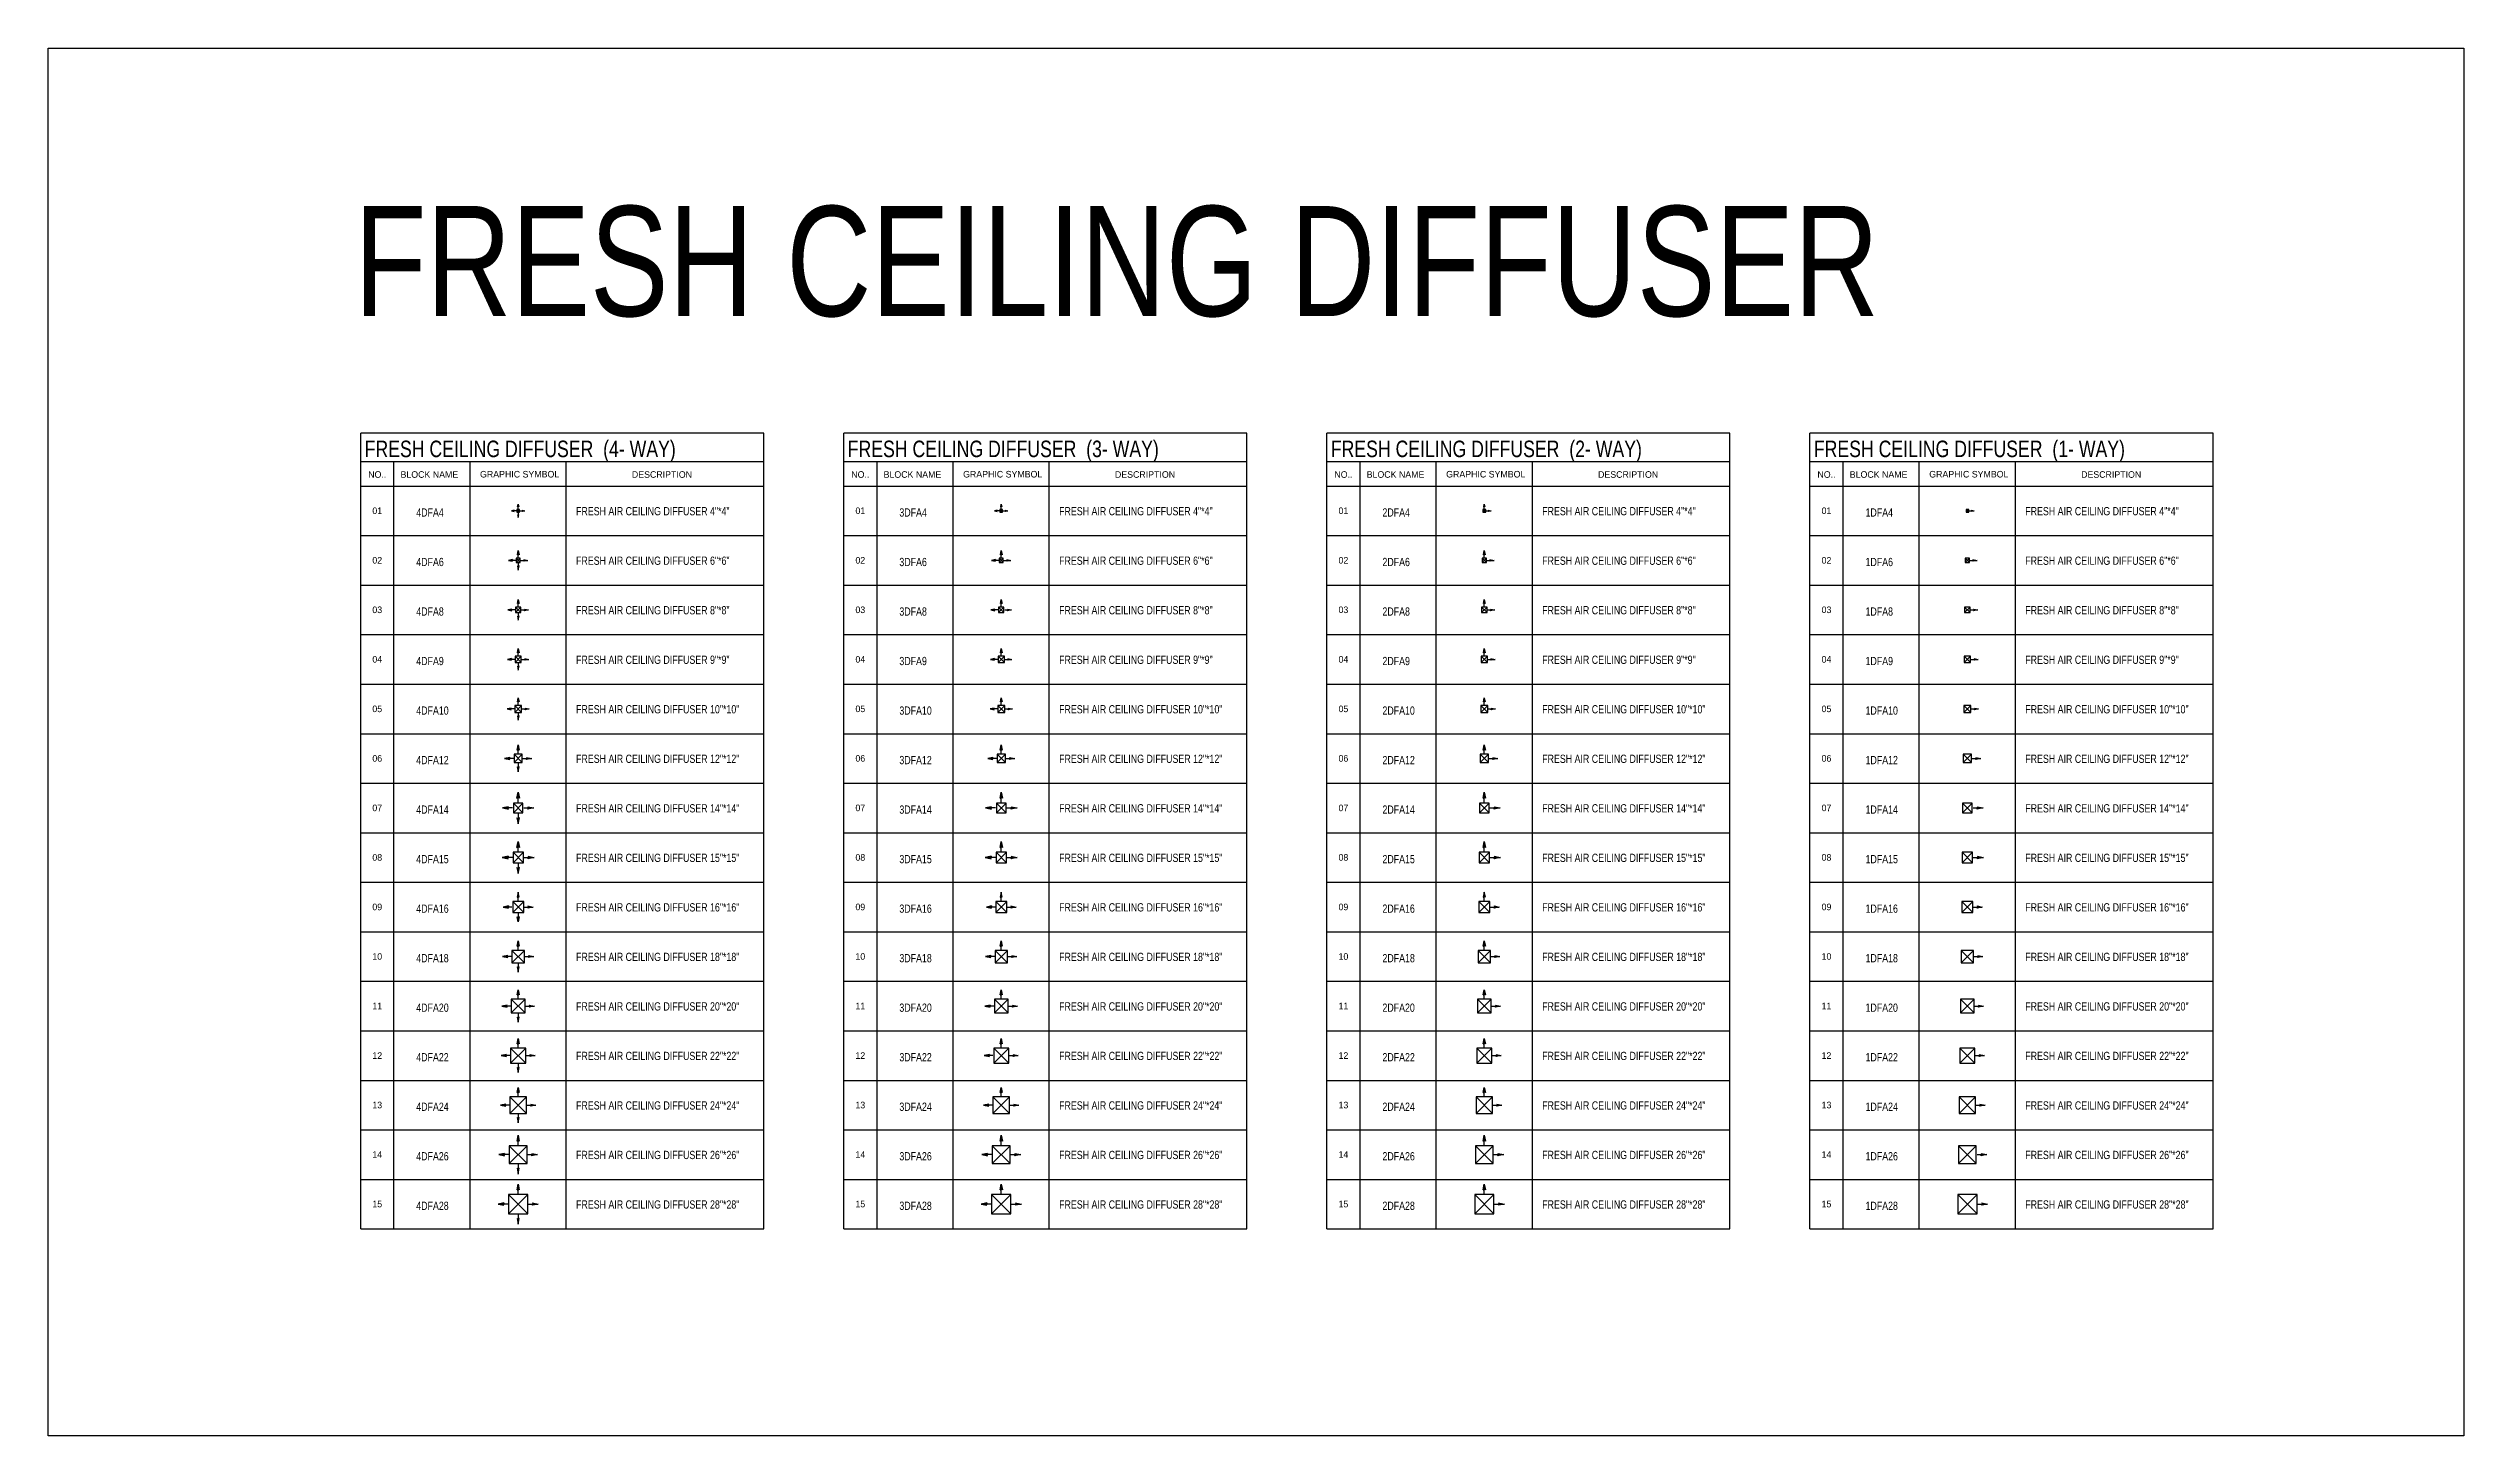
# Model space of a CAD drawing. Header units: millimetres. Extents: x 231894 to 495193, y 184583 to 303652.
# Drawn here: x 407427 to 495193, y 253222 to 303652 of the extents above; entities that cross this region are included whole.
import ezdxf
from ezdxf.enums import TextEntityAlignment as Align

# ---------------------------------------------------------------- set-up
doc = ezdxf.new("R2010")
doc.units = ezdxf.units.MM
doc.layers.get('0').update_dxf_attribs({"color": 254})
for name, color, linetype in [('40-REFERENCE-DRAWINGS-0-35', 40, 'Continuous'), ('FRESH GRILL', 13, 'Continuous'), ('MEQUIP', 2, 'Continuous')]:
    doc.layers.add(name, color=color, linetype=linetype)
doc.styles.add('STENCIL', font='stencil.shx')
doc.styles.add('style2', font='stencil.shx')

msp = doc.modelspace()

# ---------------------------------------------------------------- texts
at = {"layer": '40-REFERENCE-DRAWINGS-0-35', "lineweight": 35, "style": 'STENCIL', "width": 0.8}
msp.add_text('FRESH CEILING DIFFUSER', height=4000, dxfattribs=at).set_placement((418551, 293918))
at = {"layer": 'FRESH GRILL', "lineweight": 35, "style": 'STENCIL', "width": 0.8}
for s, p in [('FRESH CEILING DIFFUSER  (4- WAY)', (418921, 288791)), ('FRESH CEILING DIFFUSER  (3- WAY)', (436474, 288791)), ('FRESH CEILING DIFFUSER  (2- WAY)', (454027, 288791)), ('FRESH CEILING DIFFUSER  (1- WAY)', (471580, 288791))]:
    msp.add_text(s, height=600, dxfattribs=at).set_placement(p)
at = {"layer": 'FRESH GRILL', "lineweight": 35, "style": 'STENCIL'}
for s, height, p in [('NO..', 239.1, (419379, 288160)), ('BLOCK NAME', 239.1, (421273, 288160)), ('GRAPHIC SYMBOL', 239.06, (424553, 288171)), ('DESCRIPTION', 239.06, (429724, 288160)), ('NO..', 239.1, (436932, 288160)), ('BLOCK NAME', 239.1, (438827, 288160)), ('GRAPHIC SYMBOL', 239.06, (442106, 288171)), ('DESCRIPTION', 239.06, (447277, 288160)), ('NO..', 239.1, (454486, 288160)), ('BLOCK NAME', 239.1, (456380, 288160)), ('GRAPHIC SYMBOL', 239.06, (459659, 288171)), ('DESCRIPTION', 239.06, (464831, 288160)), ('NO..', 239.1, (472039, 288160)), ('BLOCK NAME', 239.1, (473933, 288160)), ('GRAPHIC SYMBOL', 239.06, (477212, 288171)), ('DESCRIPTION', 239.06, (482384, 288160))]:
    msp.add_text(s, height=height, dxfattribs=at).set_placement(p, align=Align.MIDDLE)
at = {"layer": 'FRESH GRILL', "color": 4, "style": 'STENCIL'}
for s, p in [('01', (419379, 286842)), ('01', (436932, 286842)), ('01', (454486, 286842)), ('01', (472039, 286842)), ('02', (419379, 285042)), ('02', (436932, 285042)), ('02', (454486, 285042)), ('02', (472039, 285042)), ('03', (419379, 283242)), ('03', (436932, 283242)), ('03', (454486, 283242)), ('03', (472039, 283242)), ('04', (419379, 281442)), ('04', (436932, 281442)), ('04', (454486, 281442)), ('04', (472039, 281442)), ('05', (419379, 279642)), ('05', (436932, 279642)), ('05', (454486, 279642)), ('05', (472039, 279642)), ('06', (419379, 277842)), ('06', (436932, 277842)), ('06', (454486, 277842)), ('06', (472039, 277842)), ('07', (419379, 276042)), ('07', (436932, 276042)), ('07', (454486, 276042)), ('07', (472039, 276042)), ('08', (419379, 274242)), ('08', (436932, 274242)), ('08', (454486, 274242)), ('08', (472039, 274242)), ('09', (419379, 272442)), ('09', (436932, 272442)), ('09', (454486, 272442)), ('09', (472039, 272442)), ('10', (419379, 270642)), ('10', (436932, 270642)), ('10', (454486, 270642)), ('10', (472039, 270642)), ('11', (419379, 268842)), ('11', (436932, 268842)), ('11', (454486, 268842)), ('11', (472039, 268842)), ('12', (419379, 267042)), ('12', (436932, 267042)), ('12', (454486, 267042)), ('12', (472039, 267042)), ('13', (419379, 265242)), ('13', (436932, 265242)), ('13', (454486, 265242)), ('13', (472039, 265242)), ('14', (419379, 263442)), ('14', (436932, 263442)), ('14', (454486, 263442)), ('14', (472039, 263442)), ('15', (419379, 261642)), ('15', (436932, 261642)), ('15', (454486, 261642)), ('15', (472039, 261642))]:
    msp.add_text(s, height=239.1, dxfattribs=at).set_placement(p, align=Align.MIDDLE)
at = {"layer": 'FRESH GRILL', "color": 4, "style": 'style2', "width": 0.8}
for s, p in [('4DFA4', (420797, 286630)), ('FRESH AIR CEILING DIFFUSER 4"*4"', (426603, 286677)), ('3DFA4', (438351, 286630)), ('FRESH AIR CEILING DIFFUSER 4"*4"', (444156, 286677)), ('2DFA4', (455904, 286630)), ('FRESH AIR CEILING DIFFUSER 4"*4"', (461709, 286677)), ('1DFA4', (473457, 286630)), ('FRESH AIR CEILING DIFFUSER 4"*4"', (479262, 286677)), ('4DFA6', (420797, 284830)), ('FRESH AIR CEILING DIFFUSER 6"*6" ', (426603, 284877)), ('3DFA6', (438351, 284830)), ('FRESH AIR CEILING DIFFUSER 6"*6" ', (444156, 284877)), ('2DFA6', (455904, 284830)), ('FRESH AIR CEILING DIFFUSER 6"*6" ', (461709, 284877)), ('1DFA6', (473457, 284830)), ('FRESH AIR CEILING DIFFUSER 6"*6" ', (479262, 284877)), ('4DFA8', (420797, 283030)), ('FRESH AIR CEILING DIFFUSER 8"*8"', (426603, 283077)), ('3DFA8', (438351, 283030)), ('FRESH AIR CEILING DIFFUSER 8"*8"', (444156, 283077)), ('2DFA8', (455904, 283030)), ('FRESH AIR CEILING DIFFUSER 8"*8"', (461709, 283077)), ('1DFA8', (473457, 283030)), ('FRESH AIR CEILING DIFFUSER 8"*8"', (479262, 283077)), ('4DFA9', (420797, 281230)), ('FRESH AIR CEILING DIFFUSER 9"*9"', (426603, 281277)), ('3DFA9', (438351, 281230)), ('FRESH AIR CEILING DIFFUSER 9"*9"', (444156, 281277)), ('2DFA9', (455904, 281230)), ('FRESH AIR CEILING DIFFUSER 9"*9"', (461709, 281277)), ('1DFA9', (473457, 281230)), ('FRESH AIR CEILING DIFFUSER 9"*9"', (479262, 281277)), ('4DFA10', (420797, 279430)), ('FRESH AIR CEILING DIFFUSER 10"*10"', (426603, 279477)), ('3DFA10', (438351, 279430)), ('FRESH AIR CEILING DIFFUSER 10"*10"', (444156, 279477)), ('2DFA10', (455904, 279430)), ('FRESH AIR CEILING DIFFUSER 10"*10"', (461709, 279477)), ('1DFA10', (473457, 279430)), ('FRESH AIR CEILING DIFFUSER 10"*10"', (479262, 279477)), ('4DFA12', (420797, 277630)), ('FRESH AIR CEILING DIFFUSER 12"*12"', (426603, 277677)), ('3DFA12', (438351, 277630)), ('FRESH AIR CEILING DIFFUSER 12"*12"', (444156, 277677)), ('2DFA12', (455904, 277630)), ('FRESH AIR CEILING DIFFUSER 12"*12"', (461709, 277677)), ('1DFA12', (473457, 277630)), ('FRESH AIR CEILING DIFFUSER 12"*12"', (479262, 277677)), ('4DFA14', (420797, 275830)), ('FRESH AIR CEILING DIFFUSER 14"*14"', (426603, 275877)), ('3DFA14', (438351, 275830)), ('FRESH AIR CEILING DIFFUSER 14"*14"', (444156, 275877)), ('2DFA14', (455904, 275830)), ('FRESH AIR CEILING DIFFUSER 14"*14"', (461709, 275877)), ('1DFA14', (473457, 275830)), ('FRESH AIR CEILING DIFFUSER 14"*14"', (479262, 275877)), ('4DFA15', (420797, 274030)), ('FRESH AIR CEILING DIFFUSER 15"*15"', (426603, 274077)), ('3DFA15', (438351, 274030)), ('FRESH AIR CEILING DIFFUSER 15"*15"', (444156, 274077)), ('2DFA15', (455904, 274030)), ('FRESH AIR CEILING DIFFUSER 15"*15"', (461709, 274077)), ('1DFA15', (473457, 274030)), ('FRESH AIR CEILING DIFFUSER 15"*15"', (479262, 274077)), ('4DFA16', (420797, 272230)), ('FRESH AIR CEILING DIFFUSER 16"*16"', (426603, 272277)), ('3DFA16', (438351, 272230)), ('FRESH AIR CEILING DIFFUSER 16"*16"', (444156, 272277)), ('2DFA16', (455904, 272230)), ('FRESH AIR CEILING DIFFUSER 16"*16"', (461709, 272277)), ('1DFA16', (473457, 272230)), ('FRESH AIR CEILING DIFFUSER 16"*16"', (479262, 272277)), ('4DFA18', (420797, 270430)), ('FRESH AIR CEILING DIFFUSER 18"*18"', (426603, 270477)), ('3DFA18', (438351, 270430)), ('FRESH AIR CEILING DIFFUSER 18"*18"', (444156, 270477)), ('2DFA18', (455904, 270430)), ('FRESH AIR CEILING DIFFUSER 18"*18"', (461709, 270477)), ('1DFA18', (473457, 270430)), ('FRESH AIR CEILING DIFFUSER 18"*18"', (479262, 270477)), ('4DFA20', (420797, 268630)), ('FRESH AIR CEILING DIFFUSER 20"*20"', (426603, 268677)), ('3DFA20', (438351, 268630)), ('FRESH AIR CEILING DIFFUSER 20"*20"', (444156, 268677)), ('2DFA20', (455904, 268630)), ('FRESH AIR CEILING DIFFUSER 20"*20"', (461709, 268677)), ('1DFA20', (473457, 268630)), ('FRESH AIR CEILING DIFFUSER 20"*20"', (479262, 268677)), ('4DFA22', (420797, 266830)), ('FRESH AIR CEILING DIFFUSER 22"*22"', (426603, 266877)), ('3DFA22', (438351, 266830)), ('FRESH AIR CEILING DIFFUSER 22"*22"', (444156, 266877)), ('2DFA22', (455904, 266830)), ('FRESH AIR CEILING DIFFUSER 22"*22"', (461709, 266877)), ('1DFA22', (473457, 266830)), ('FRESH AIR CEILING DIFFUSER 22"*22"', (479262, 266877)), ('4DFA24', (420797, 265030)), ('FRESH AIR CEILING DIFFUSER 24"*24"', (426603, 265077)), ('3DFA24', (438351, 265030)), ('FRESH AIR CEILING DIFFUSER 24"*24"', (444156, 265077)), ('2DFA24', (455904, 265030)), ('FRESH AIR CEILING DIFFUSER 24"*24"', (461709, 265077)), ('1DFA24', (473457, 265030)), ('FRESH AIR CEILING DIFFUSER 24"*24"', (479262, 265077)), ('4DFA26', (420797, 263230)), ('FRESH AIR CEILING DIFFUSER 26"*26"', (426603, 263277)), ('3DFA26', (438351, 263230)), ('FRESH AIR CEILING DIFFUSER 26"*26"', (444156, 263277)), ('2DFA26', (455904, 263230)), ('FRESH AIR CEILING DIFFUSER 26"*26"', (461709, 263277)), ('1DFA26', (473457, 263230)), ('FRESH AIR CEILING DIFFUSER 26"*26"', (479262, 263277)), ('4DFA28', (420797, 261430)), ('FRESH AIR CEILING DIFFUSER 28"*28"', (426603, 261477)), ('3DFA28', (438351, 261430)), ('FRESH AIR CEILING DIFFUSER 28"*28"', (444156, 261477)), ('2DFA28', (455904, 261430)), ('FRESH AIR CEILING DIFFUSER 28"*28"', (461709, 261477)), ('1DFA28', (473457, 261430)), ('FRESH AIR CEILING DIFFUSER 28"*28"', (479262, 261477))]:
    msp.add_text(s, height=300, dxfattribs=at).set_placement(p)

# ---------------------------------------------------------------- blocks, each defined once
blk = doc.blocks.new('4DFA4')
at = {"color": 13}
for p, q in [((-144, 20), (-244, 0)), ((50, 50), (-50, -50)), ((-50, 50), (50, -50)), ((-20, 144), (0, 244)), ((-20, 144), (0, 152)), ((0, 75), (0, 244)), ((0, 244), (20, 144)), ((20, 144), (0, 152)), ((75, 0), (244, 0)), ((144, 20), (244, 0)), ((144, 20), (152, 0)), ((144, -20), (152, 0)), ((244, 0), (144, -20)), ((-75, 0), (-244, 0)), ((-244, 0), (-144, -20)), ((-20, -144), (0, -244)), ((-20, -144), (0, -152)), ((0, -75), (0, -244)), ((20, -144), (0, -152)), ((0, -244), (20, -144))]:
    blk.add_line(p, q, dxfattribs=at)
at = {"color": 12}
blk.add_lwpolyline([(-50, -50), (50, -50), (50, 50), (-50, 50)], close=True, dxfattribs=at)
at = {"color": 13}
for points in [[(-144, 20), (-152, 0), (-244, 0)], [(-20, 144), (0, 152), (0, 244)], [(20, 144), (0, 152), (0, 244)], [(144, 20), (152, 0), (244, 0)], [(144, -20), (152, 0), (244, 0)], [(-144, -20), (-152, 0), (-244, 0)], [(-20, -144), (0, -152), (0, -244)], [(20, -144), (0, -152), (0, -244)]]:
    blk.add_solid(points, dxfattribs=at)
blk = doc.blocks.new('4DFA6')
at = {"color": 13}
for p, q in [((-203.125, 30), (-353.125, 0)), ((-100, 0), (-353.125, 0)), ((-353.125, 0), (-203.125, -30)), ((-203.125, 30), (-215.625, 0)), ((-203.125, -30), (-215.625, 0)), ((75, 75), (-75, -75)), ((-75, 75), (75, -75)), ((-30, 203.125), (0, 353.125)), ((-30, 203.125), (0, 215.625)), ((0, 100), (0, 353.125)), ((0, 353.125), (30, 203.125)), ((30, 203.125), (0, 215.625)), ((100, 0), (353.125, 0)), ((203.125, 30), (353.125, 0)), ((203.125, 30), (215.625, 0)), ((203.125, -30), (215.625, 0)), ((353.125, 0), (203.125, -30)), ((-30, -203.125), (0, -353.125)), ((-30, -203.125), (0, -215.625)), ((0, -100), (0, -353.125)), ((30, -203.125), (0, -215.625)), ((0, -353.125), (30, -203.125))]:
    blk.add_line(p, q, dxfattribs=at)
at = {"color": 12}
blk.add_lwpolyline([(-75, -75), (75, -75), (75, 75), (-75, 75)], close=True, dxfattribs=at)
at = {"color": 13}
for points in [[(-203.125, 30), (-215.625, 0), (-353.125, 0)], [(-203.125, -30), (-215.625, 0), (-353.125, 0)], [(-30, 203.125), (0, 215.625), (0, 353.125)], [(30, 203.125), (0, 215.625), (0, 353.125)], [(203.125, 30), (215.625, 0), (353.125, 0)], [(203.125, -30), (215.625, 0), (353.125, 0)], [(-30, -203.125), (0, -215.625), (0, -353.125)], [(30, -203.125), (0, -215.625), (0, -353.125)]]:
    blk.add_solid(points, dxfattribs=at)
blk = doc.blocks.new('4DFA8')
at = {"color": 13}
for p, q in [((-228.125, 30), (-378.125, 0)), ((-125, 0), (-378.125, 0)), ((-378.125, 0), (-228.125, -30)), ((-228.125, 30), (-240.625, 0)), ((-228.125, -30), (-240.625, 0)), ((100, 100), (-100, -100)), ((-100, 100), (100, -100)), ((-30, 228.125), (0, 378.125)), ((-30, 228.125), (0, 240.625)), ((0, 125), (0, 378.125)), ((0, 378.125), (30, 228.125)), ((30, 228.125), (0, 240.625)), ((125, 0), (378.125, 0)), ((228.125, 30), (378.125, 0)), ((228.125, 30), (240.625, 0)), ((228.125, -30), (240.625, 0)), ((378.125, 0), (228.125, -30)), ((-30, -228.125), (0, -378.125)), ((-30, -228.125), (0, -240.625)), ((0, -125), (0, -378.125)), ((30, -228.125), (0, -240.625)), ((0, -378.125), (30, -228.125))]:
    blk.add_line(p, q, dxfattribs=at)
at = {"color": 12}
blk.add_lwpolyline([(-100, -100), (100, -100), (100, 100), (-100, 100)], close=True, dxfattribs=at)
at = {"color": 13}
for points in [[(-228.125, 30), (-240.625, 0), (-378.125, 0)], [(-228.125, -30), (-240.625, 0), (-378.125, 0)], [(-30, 228.125), (0, 240.625), (0, 378.125)], [(30, 228.125), (0, 240.625), (0, 378.125)], [(228.125, 30), (240.625, 0), (378.125, 0)], [(228.125, -30), (240.625, 0), (378.125, 0)], [(-30, -228.125), (0, -240.625), (0, -378.125)], [(30, -228.125), (0, -240.625), (0, -378.125)]]:
    blk.add_solid(points, dxfattribs=at)
blk = doc.blocks.new('4DFA10')
at = {"color": 13}
for p, q in [((-253.125, 30), (-403.125, 0)), ((-150, 0), (-403.125, 0)), ((-403.125, 0), (-253.125, -30)), ((-253.125, 30), (-265.625, 0)), ((-253.125, -30), (-265.625, 0)), ((125, 125), (-125, -125)), ((-125, 125), (125, -125)), ((-30, 253.125), (0, 403.125)), ((-30, 253.125), (0, 265.625)), ((0, 150), (0, 403.125)), ((0, 403.125), (30, 253.125)), ((30, 253.125), (0, 265.625)), ((150, 0), (403.125, 0)), ((253.125, 30), (403.125, 0)), ((253.125, 30), (265.625, 0)), ((253.125, -30), (265.625, 0)), ((403.125, 0), (253.125, -30)), ((-30, -253.125), (0, -403.125)), ((-30, -253.125), (0, -265.625)), ((0, -150), (0, -403.125)), ((30, -253.125), (0, -265.625)), ((0, -403.125), (30, -253.125))]:
    blk.add_line(p, q, dxfattribs=at)
at = {"color": 12}
blk.add_lwpolyline([(-125, -125), (125, -125), (125, 125), (-125, 125)], close=True, dxfattribs=at)
at = {"color": 13}
for points in [[(-253.125, 30), (-265.625, 0), (-403.125, 0)], [(-253.125, -30), (-265.625, 0), (-403.125, 0)], [(-30, 253.125), (0, 265.625), (0, 403.125)], [(30, 253.125), (0, 265.625), (0, 403.125)], [(253.125, 30), (265.625, 0), (403.125, 0)], [(253.125, -30), (265.625, 0), (403.125, 0)], [(-30, -253.125), (0, -265.625), (0, -403.125)], [(30, -253.125), (0, -265.625), (0, -403.125)]]:
    blk.add_solid(points, dxfattribs=at)
blk = doc.blocks.new('4DFA12')
at = {"color": 13}
for p, q in [((-303.90625, 37.5), (-491.40625, 0)), ((-175, 0), (-491.40625, 0)), ((-491.40625, 0), (-303.90625, -37.5)), ((-303.90625, 37.5), (-319.53125, 0)), ((-303.90625, -37.5), (-319.53125, 0)), ((150, 150), (-150, -150)), ((-150, 150), (150, -150)), ((-37.5, 303.90625), (0, 491.40625)), ((-37.5, 303.90625), (0, 319.53125)), ((0, 175), (0, 491.40625)), ((0, 491.40625), (37.5, 303.90625)), ((37.5, 303.90625), (0, 319.53125)), ((175, 0), (491.40625, 0)), ((303.90625, 37.5), (491.40625, 0)), ((303.90625, 37.5), (319.53125, 0)), ((303.90625, -37.5), (319.53125, 0)), ((491.40625, 0), (303.90625, -37.5)), ((-37.5, -303.90625), (0, -491.40625)), ((-37.5, -303.90625), (0, -319.53125)), ((0, -175), (0, -491.40625)), ((37.5, -303.90625), (0, -319.53125)), ((0, -491.40625), (37.5, -303.90625))]:
    blk.add_line(p, q, dxfattribs=at)
at = {"color": 12}
blk.add_lwpolyline([(-150, -150), (150, -150), (150, 150), (-150, 150)], close=True, dxfattribs=at)
at = {"color": 13}
for points in [[(-303.90625, 37.5), (-319.53125, 0), (-491.40625, 0)], [(-303.90625, -37.5), (-319.53125, 0), (-491.40625, 0)], [(-37.5, 303.90625), (0, 319.53125), (0, 491.40625)], [(37.5, 303.90625), (0, 319.53125), (0, 491.40625)], [(303.90625, 37.5), (319.53125, 0), (491.40625, 0)], [(303.90625, -37.5), (319.53125, 0), (491.40625, 0)], [(-37.5, -303.90625), (0, -319.53125), (0, -491.40625)], [(37.5, -303.90625), (0, -319.53125), (0, -491.40625)]]:
    blk.add_solid(points, dxfattribs=at)
blk = doc.blocks.new('4DFA14')
at = {"color": 13}
for p, q in [((-355, 44), (-573, 0)), ((-204, 0), (-573, 0)), ((-573, 0), (-355, -44)), ((-355, 44), (-373, 0)), ((-355, -44), (-373, 0)), ((175, 175), (-175, -175)), ((-175, 175), (175, -175)), ((-44, 355), (0, 573)), ((-44, 355), (0, 373)), ((0, 204), (0, 573)), ((0, 573), (44, 355)), ((44, 355), (0, 373)), ((204, 0), (573, 0)), ((355, 44), (573, 0)), ((355, 44), (373, 0)), ((355, -44), (373, 0)), ((573, 0), (355, -44)), ((-44, -355), (0, -573)), ((-44, -355), (0, -373)), ((0, -204), (0, -573)), ((44, -355), (0, -373)), ((0, -573), (44, -355))]:
    blk.add_line(p, q, dxfattribs=at)
at = {"color": 12}
blk.add_lwpolyline([(-175, -175), (175, -175), (175, 175), (-175, 175)], close=True, dxfattribs=at)
at = {"color": 13}
for points in [[(-355, 44), (-373, 0), (-573, 0)], [(-355, -44), (-373, 0), (-573, 0)], [(-44, 355), (0, 373), (0, 573)], [(44, 355), (0, 373), (0, 573)], [(355, 44), (373, 0), (573, 0)], [(355, -44), (373, 0), (573, 0)], [(-44, -355), (0, -373), (0, -573)], [(44, -355), (0, -373), (0, -573)]]:
    blk.add_solid(points, dxfattribs=at)
blk = doc.blocks.new('4DFA16')
at = {"color": 13}
for p, q in [((-353.90625, 37.5), (-541.40625, 0)), ((-225, 0), (-541.40625, 0)), ((-541.40625, 0), (-353.90625, -37.5)), ((-353.90625, 37.5), (-369.53125, 0)), ((-353.90625, -37.5), (-369.53125, 0)), ((200, 200), (-200, -200)), ((-200, 200), (200, -200)), ((0, 541.40625), (-37.5, 353.90625)), ((-37.5, 353.90625), (0, 369.53125)), ((0, 225), (0, 541.40625)), ((37.5, 353.90625), (0, 541.40625)), ((37.5, 353.90625), (0, 369.53125)), ((225, 0), (541.40625, 0)), ((353.90625, 37.5), (541.40625, 0)), ((353.90625, 37.5), (369.53125, 0)), ((353.90625, -37.5), (369.53125, 0)), ((541.40625, 0), (353.90625, -37.5)), ((-37.5, -353.90625), (0, -369.53125)), ((0, -541.40625), (-37.5, -353.90625)), ((0, -225), (0, -541.40625)), ((37.5, -353.90625), (0, -541.40625)), ((37.5, -353.90625), (0, -369.53125))]:
    blk.add_line(p, q, dxfattribs=at)
at = {"color": 12}
blk.add_lwpolyline([(-200, -200), (200, -200), (200, 200), (-200, 200)], close=True, dxfattribs=at)
at = {"color": 13}
for points in [[(-353.90625, 37.5), (-369.53125, 0), (-541.40625, 0)], [(-353.90625, -37.5), (-369.53125, 0), (-541.40625, 0)], [(-37.5, 353.90625), (0, 369.53125), (0, 541.40625)], [(37.5, 353.90625), (0, 369.53125), (0, 541.40625)], [(353.90625, 37.5), (369.53125, 0), (541.40625, 0)], [(353.90625, -37.5), (369.53125, 0), (541.40625, 0)], [(-37.5, -353.90625), (0, -369.53125), (0, -541.40625)], [(37.5, -353.90625), (0, -369.53125), (0, -541.40625)]]:
    blk.add_solid(points, dxfattribs=at)
blk = doc.blocks.new('4DFA18')
at = {"color": 13}
for p, q in [((-378.90625, 37.5), (-566.40625, 0)), ((-250, 0), (-566.40625, 0)), ((-566.40625, 0), (-378.90625, -37.5)), ((-378.90625, 37.5), (-394.53125, 0)), ((-378.90625, -37.5), (-394.53125, 0)), ((225, 225), (-225, -225)), ((-225, 225), (225, -225)), ((-37.5, 378.90625), (0, 566.40625)), ((-37.5, 378.90625), (0, 394.53125)), ((0, 250), (0, 566.40625)), ((0, 566.40625), (37.5, 378.90625)), ((37.5, 378.90625), (0, 394.53125)), ((250, 0), (566.40625, 0)), ((378.90625, 37.5), (566.40625, 0)), ((378.90625, 37.5), (394.53125, 0)), ((378.90625, -37.5), (394.53125, 0)), ((566.40625, 0), (378.90625, -37.5)), ((-37.5, -378.90625), (0, -566.40625)), ((-37.5, -378.90625), (0, -394.53125)), ((0, -250), (0, -566.40625)), ((37.5, -378.90625), (0, -394.53125)), ((0, -566.40625), (37.5, -378.90625))]:
    blk.add_line(p, q, dxfattribs=at)
at = {"color": 12}
blk.add_lwpolyline([(-225, -225), (225, -225), (225, 225), (-225, 225)], close=True, dxfattribs=at)
at = {"color": 13}
for points in [[(-378.90625, 37.5), (-394.53125, 0), (-566.40625, 0)], [(-378.90625, -37.5), (-394.53125, 0), (-566.40625, 0)], [(-37.5, 378.90625), (0, 394.53125), (0, 566.40625)], [(37.5, 378.90625), (0, 394.53125), (0, 566.40625)], [(378.90625, 37.5), (394.53125, 0), (566.40625, 0)], [(378.90625, -37.5), (394.53125, 0), (566.40625, 0)], [(-37.5, -378.90625), (0, -394.53125), (0, -566.40625)], [(37.5, -378.90625), (0, -394.53125), (0, -566.40625)]]:
    blk.add_solid(points, dxfattribs=at)
blk = doc.blocks.new('4DFA20')
at = {"color": 13}
for p, q in [((-403.90625, 37.5), (-591.40625, 0)), ((-275, 0), (-591.40625, 0)), ((-591.40625, 0), (-403.90625, -37.5)), ((-403.90625, 37.5), (-419.53125, 0)), ((-403.90625, -37.5), (-419.53125, 0)), ((250, 250), (-250, -250)), ((-250, 250), (250, -250)), ((-37.5, 403.90625), (0, 591.40625)), ((-37.5, 403.90625), (0, 419.53125)), ((0, 275), (0, 591.40625)), ((0, 591.40625), (37.5, 403.90625)), ((37.5, 403.90625), (0, 419.53125)), ((275, 0), (591.40625, 0)), ((403.90625, 37.5), (591.40625, 0)), ((403.90625, 37.5), (419.53125, 0)), ((403.90625, -37.5), (419.53125, 0)), ((591.40625, 0), (403.90625, -37.5)), ((-37.5, -403.90625), (0, -591.40625)), ((-37.5, -403.90625), (0, -419.53125)), ((0, -275), (0, -591.40625)), ((37.5, -403.90625), (0, -419.53125)), ((0, -591.40625), (37.5, -403.90625))]:
    blk.add_line(p, q, dxfattribs=at)
at = {"color": 12}
blk.add_lwpolyline([(-250, -250), (250, -250), (250, 250), (-250, 250)], close=True, dxfattribs=at)
at = {"color": 13}
for points in [[(-403.90625, 37.5), (-419.53125, 0), (-591.40625, 0)], [(-403.90625, -37.5), (-419.53125, 0), (-591.40625, 0)], [(-37.5, 403.90625), (0, 419.53125), (0, 591.40625)], [(37.5, 403.90625), (0, 419.53125), (0, 591.40625)], [(403.90625, 37.5), (419.53125, 0), (591.40625, 0)], [(403.90625, -37.5), (419.53125, 0), (591.40625, 0)], [(-37.5, -403.90625), (0, -419.53125), (0, -591.40625)], [(37.5, -403.90625), (0, -419.53125), (0, -591.40625)]]:
    blk.add_solid(points, dxfattribs=at)
blk = doc.blocks.new('4DFA22')
at = {"color": 13}
for p, q in [((-428.90625, 37.5), (-616.40625, 0)), ((-300, 0), (-616.40625, 0)), ((-616.40625, 0), (-428.90625, -37.5)), ((-428.90625, 37.5), (-444.53125, 0)), ((-428.90625, -37.5), (-444.53125, 0)), ((275, 275), (-275, -275)), ((-275, 275), (275, -275)), ((-37.5, 428.90625), (0, 616.40625)), ((-37.5, 428.90625), (0, 444.53125)), ((0, 300), (0, 616.40625)), ((0, 616.40625), (37.5, 428.90625)), ((37.5, 428.90625), (0, 444.53125)), ((300, 0), (616.40625, 0)), ((428.90625, 37.5), (616.40625, 0)), ((428.90625, 37.5), (444.53125, 0)), ((428.90625, -37.5), (444.53125, 0)), ((616.40625, 0), (428.90625, -37.5)), ((-37.5, -428.90625), (0, -616.40625)), ((-37.5, -428.90625), (0, -444.53125)), ((0, -300), (0, -616.40625)), ((37.5, -428.90625), (0, -444.53125)), ((0, -616.40625), (37.5, -428.90625))]:
    blk.add_line(p, q, dxfattribs=at)
at = {"color": 12}
blk.add_lwpolyline([(-275, -275), (275, -275), (275, 275), (-275, 275)], close=True, dxfattribs=at)
at = {"color": 13}
for points in [[(-428.90625, 37.5), (-444.53125, 0), (-616.40625, 0)], [(-428.90625, -37.5), (-444.53125, 0), (-616.40625, 0)], [(-37.5, 428.90625), (0, 444.53125), (0, 616.40625)], [(37.5, 428.90625), (0, 444.53125), (0, 616.40625)], [(428.90625, 37.5), (444.53125, 0), (616.40625, 0)], [(428.90625, -37.5), (444.53125, 0), (616.40625, 0)], [(-37.5, -428.90625), (0, -444.53125), (0, -616.40625)], [(37.5, -428.90625), (0, -444.53125), (0, -616.40625)]]:
    blk.add_solid(points, dxfattribs=at)
blk = doc.blocks.new('4DFA24')
at = {"color": 13}
for p, q in [((-454, 37), (-641, 0)), ((-454, 37), (-470, 0)), ((300, 300), (-300, -300)), ((-300, 300), (300, -300)), ((-38, 454), (0, 641)), ((-38, 454), (0, 470)), ((0, 325), (0, 641)), ((0, 641), (37, 454)), ((37, 454), (0, 470)), ((325, 0), (641, 0)), ((454, 37), (641, 0)), ((454, 37), (470, 0)), ((454, -38), (470, 0)), ((641, 0), (454, -38)), ((-325, 0), (-641, 0)), ((-641, 0), (-454, -38)), ((-454, -38), (-470, 0)), ((-38, -454), (0, -641)), ((-38, -454), (0, -470)), ((0, -325), (0, -641)), ((37, -454), (0, -470)), ((0, -641), (37, -454))]:
    blk.add_line(p, q, dxfattribs=at)
at = {"color": 12}
blk.add_lwpolyline([(-300, -300), (300, -300), (300, 300), (-300, 300)], close=True, dxfattribs=at)
at = {"color": 13}
for points in [[(-454, 37), (-470, 0), (-641, 0)], [(-38, 454), (0, 470), (0, 641)], [(37, 454), (0, 470), (0, 641)], [(454, 37), (470, 0), (641, 0)], [(454, -38), (470, 0), (641, 0)], [(-454, -38), (-470, 0), (-641, 0)], [(-38, -454), (0, -470), (0, -641)], [(37, -454), (0, -470), (0, -641)]]:
    blk.add_solid(points, dxfattribs=at)
blk = doc.blocks.new('4DFA26')
at = {"color": 13}
for p, q in [((-495, 42), (-706, 0)), ((-495, 42), (-513, 0)), ((325, 325), (-325, -325)), ((-325, 325), (325, -325)), ((-42, 495), (0, 706)), ((-42, 495), (0, 513)), ((0, 350), (0, 706)), ((0, 706), (42, 495)), ((42, 495), (0, 513)), ((350, 0), (706, 0)), ((495, 42), (706, 0)), ((495, 42), (513, 0)), ((495, -42), (513, 0)), ((706, 0), (495, -42)), ((-350, 0), (-706, 0)), ((-706, 0), (-495, -42)), ((-495, -42), (-513, 0)), ((-42, -495), (0, -706)), ((-42, -495), (0, -513)), ((0, -350), (0, -706)), ((42, -495), (0, -513)), ((0, -706), (42, -495))]:
    blk.add_line(p, q, dxfattribs=at)
at = {"color": 12}
blk.add_lwpolyline([(-325, -325), (325, -325), (325, 325), (-325, 325)], close=True, dxfattribs=at)
at = {"color": 13}
for points in [[(-495, 42), (-513, 0), (-706, 0)], [(-42, 495), (0, 513), (0, 706)], [(42, 495), (0, 513), (0, 706)], [(495, 42), (513, 0), (706, 0)], [(495, -42), (513, 0), (706, 0)], [(-495, -42), (-513, 0), (-706, 0)], [(-42, -495), (0, -513), (0, -706)], [(42, -495), (0, -513), (0, -706)]]:
    blk.add_solid(points, dxfattribs=at)
blk = doc.blocks.new('4DFA28')
at = {"color": 13}
for p, q in [((-520, 42), (-731, 0)), ((-375, 0), (-731, 0)), ((-731, 0), (-520, -42)), ((-520, 42), (-538, 0)), ((-520, -42), (-538, 0)), ((350, 350), (-350, -350)), ((-350, 350), (350, -350)), ((-42, 520), (0, 731)), ((-42, 520), (0, 538)), ((0, 375), (0, 731)), ((0, 731), (42, 520)), ((42, 520), (0, 538)), ((375, 0), (731, 0)), ((520, 42), (731, 0)), ((520, 42), (538, 0)), ((520, -42), (538, 0)), ((731, 0), (520, -42)), ((-42, -520), (0, -731)), ((-42, -520), (0, -538)), ((0, -375), (0, -731)), ((42, -520), (0, -538)), ((0, -731), (42, -520))]:
    blk.add_line(p, q, dxfattribs=at)
at = {"color": 12}
blk.add_lwpolyline([(-350, -350), (350, -350), (350, 350), (-350, 350)], close=True, dxfattribs=at)
at = {"color": 13}
for points in [[(-520, 42), (-538, 0), (-731, 0)], [(-520, -42), (-538, 0), (-731, 0)], [(-42, 520), (0, 538), (0, 731)], [(42, 520), (0, 538), (0, 731)], [(520, 42), (538, 0), (731, 0)], [(520, -42), (538, 0), (731, 0)], [(-42, -520), (0, -538), (0, -731)], [(42, -520), (0, -538), (0, -731)]]:
    blk.add_solid(points, dxfattribs=at)
blk = doc.blocks.new('3DFA4')
at = {"color": 13}
for p, q in [((-144, 20), (-244, 0)), ((50, 50), (-50, -50)), ((-50, 50), (50, -50)), ((-20, 144), (0, 244)), ((-20, 144), (0, 152)), ((0, 75), (0, 244)), ((0, 244), (20, 144)), ((20, 144), (0, 152)), ((75, 0), (244, 0)), ((144, 20), (244, 0)), ((144, 20), (152, 0)), ((144, -20), (152, 0)), ((244, 0), (144, -20)), ((-75, 0), (-244, 0)), ((-244, 0), (-144, -20))]:
    blk.add_line(p, q, dxfattribs=at)
at = {"color": 12}
blk.add_lwpolyline([(-50, -50), (50, -50), (50, 50), (-50, 50)], close=True, dxfattribs=at)
at = {"color": 13}
for points in [[(-144, 20), (-152, 0), (-244, 0)], [(-20, 144), (0, 152), (0, 244)], [(20, 144), (0, 152), (0, 244)], [(144, 20), (152, 0), (244, 0)], [(144, -20), (152, 0), (244, 0)], [(-144, -20), (-152, 0), (-244, 0)]]:
    blk.add_solid(points, dxfattribs=at)
blk = doc.blocks.new('3DFA6')
at = {"color": 13}
for p, q in [((-203.125, 30), (-353.125, 0)), ((-100, 0), (-353.125, 0)), ((-353.125, 0), (-203.125, -30)), ((-203.125, 30), (-215.625, 0)), ((-203.125, -30), (-215.625, 0)), ((75, 75), (-75, -75)), ((-75, 75), (75, -75)), ((-30, 203.125), (0, 353.125)), ((-30, 203.125), (0, 215.625)), ((0, 100), (0, 353.125)), ((0, 353.125), (30, 203.125)), ((30, 203.125), (0, 215.625)), ((100, 0), (353.125, 0)), ((203.125, 30), (353.125, 0)), ((203.125, 30), (215.625, 0)), ((203.125, -30), (215.625, 0)), ((353.125, 0), (203.125, -30))]:
    blk.add_line(p, q, dxfattribs=at)
at = {"color": 12}
blk.add_lwpolyline([(-75, -75), (75, -75), (75, 75), (-75, 75)], close=True, dxfattribs=at)
at = {"color": 13}
for points in [[(-203.125, 30), (-215.625, 0), (-353.125, 0)], [(-203.125, -30), (-215.625, 0), (-353.125, 0)], [(-30, 203.125), (0, 215.625), (0, 353.125)], [(30, 203.125), (0, 215.625), (0, 353.125)], [(203.125, 30), (215.625, 0), (353.125, 0)], [(203.125, -30), (215.625, 0), (353.125, 0)]]:
    blk.add_solid(points, dxfattribs=at)
blk = doc.blocks.new('3DFA8')
at = {"color": 13}
for p, q in [((-228.125, 30), (-378.125, 0)), ((-125, 0), (-378.125, 0)), ((-378.125, 0), (-228.125, -30)), ((-228.125, 30), (-240.625, 0)), ((-228.125, -30), (-240.625, 0)), ((100, 100), (-100, -100)), ((-100, 100), (100, -100)), ((-30, 228.125), (0, 378.125)), ((-30, 228.125), (0, 240.625)), ((0, 125), (0, 378.125)), ((0, 378.125), (30, 228.125)), ((30, 228.125), (0, 240.625)), ((125, 0), (378.125, 0)), ((228.125, 30), (378.125, 0)), ((228.125, 30), (240.625, 0)), ((228.125, -30), (240.625, 0)), ((378.125, 0), (228.125, -30))]:
    blk.add_line(p, q, dxfattribs=at)
at = {"color": 12}
blk.add_lwpolyline([(-100, -100), (100, -100), (100, 100), (-100, 100)], close=True, dxfattribs=at)
at = {"color": 13}
for points in [[(-228.125, 30), (-240.625, 0), (-378.125, 0)], [(-228.125, -30), (-240.625, 0), (-378.125, 0)], [(-30, 228.125), (0, 240.625), (0, 378.125)], [(30, 228.125), (0, 240.625), (0, 378.125)], [(228.125, 30), (240.625, 0), (378.125, 0)], [(228.125, -30), (240.625, 0), (378.125, 0)]]:
    blk.add_solid(points, dxfattribs=at)
blk = doc.blocks.new('3DFA10')
at = {"color": 13}
for p, q in [((-253.125, 30), (-403.125, 0)), ((-150, 0), (-403.125, 0)), ((-403.125, 0), (-253.125, -30)), ((-253.125, 30), (-265.625, 0)), ((-253.125, -30), (-265.625, 0)), ((125, 125), (-125, -125)), ((-125, 125), (125, -125)), ((-30, 253.125), (0, 403.125)), ((-30, 253.125), (0, 265.625)), ((0, 150), (0, 403.125)), ((0, 403.125), (30, 253.125)), ((30, 253.125), (0, 265.625)), ((150, 0), (403.125, 0)), ((253.125, 30), (403.125, 0)), ((253.125, 30), (265.625, 0)), ((253.125, -30), (265.625, 0)), ((403.125, 0), (253.125, -30))]:
    blk.add_line(p, q, dxfattribs=at)
at = {"color": 12}
blk.add_lwpolyline([(-125, -125), (125, -125), (125, 125), (-125, 125)], close=True, dxfattribs=at)
at = {"color": 13}
for points in [[(-253.125, 30), (-265.625, 0), (-403.125, 0)], [(-253.125, -30), (-265.625, 0), (-403.125, 0)], [(-30, 253.125), (0, 265.625), (0, 403.125)], [(30, 253.125), (0, 265.625), (0, 403.125)], [(253.125, 30), (265.625, 0), (403.125, 0)], [(253.125, -30), (265.625, 0), (403.125, 0)]]:
    blk.add_solid(points, dxfattribs=at)
blk = doc.blocks.new('3DFA12')
at = {"color": 13}
for p, q in [((-303.90625, 37.5), (-491.40625, 0)), ((-175, 0), (-491.40625, 0)), ((-491.40625, 0), (-303.90625, -37.5)), ((-303.90625, 37.5), (-319.53125, 0)), ((-303.90625, -37.5), (-319.53125, 0)), ((150, 150), (-150, -150)), ((-150, 150), (150, -150)), ((-37.5, 303.90625), (0, 491.40625)), ((-37.5, 303.90625), (0, 319.53125)), ((0, 175), (0, 491.40625)), ((0, 491.40625), (37.5, 303.90625)), ((37.5, 303.90625), (0, 319.53125)), ((175, 0), (491.40625, 0)), ((303.90625, 37.5), (491.40625, 0)), ((303.90625, 37.5), (319.53125, 0)), ((303.90625, -37.5), (319.53125, 0)), ((491.40625, 0), (303.90625, -37.5))]:
    blk.add_line(p, q, dxfattribs=at)
at = {"color": 12}
blk.add_lwpolyline([(-150, -150), (150, -150), (150, 150), (-150, 150)], close=True, dxfattribs=at)
at = {"color": 13}
for points in [[(-303.90625, 37.5), (-319.53125, 0), (-491.40625, 0)], [(-303.90625, -37.5), (-319.53125, 0), (-491.40625, 0)], [(-37.5, 303.90625), (0, 319.53125), (0, 491.40625)], [(37.5, 303.90625), (0, 319.53125), (0, 491.40625)], [(303.90625, 37.5), (319.53125, 0), (491.40625, 0)], [(303.90625, -37.5), (319.53125, 0), (491.40625, 0)]]:
    blk.add_solid(points, dxfattribs=at)
blk = doc.blocks.new('3DFA14')
at = {"color": 13}
for p, q in [((-355, 44), (-573, 0)), ((-204, 0), (-573, 0)), ((-573, 0), (-355, -44)), ((-355, 44), (-373, 0)), ((-355, -44), (-373, 0)), ((175, 175), (-175, -175)), ((-175, 175), (175, -175)), ((-44, 355), (0, 573)), ((-44, 355), (0, 373)), ((0, 204), (0, 573)), ((0, 573), (44, 355)), ((44, 355), (0, 373)), ((204, 0), (573, 0)), ((355, 44), (573, 0)), ((355, 44), (373, 0)), ((355, -44), (373, 0)), ((573, 0), (355, -44))]:
    blk.add_line(p, q, dxfattribs=at)
at = {"color": 12}
blk.add_lwpolyline([(-175, -175), (175, -175), (175, 175), (-175, 175)], close=True, dxfattribs=at)
at = {"color": 13}
for points in [[(-355, 44), (-373, 0), (-573, 0)], [(-355, -44), (-373, 0), (-573, 0)], [(-44, 355), (0, 373), (0, 573)], [(44, 355), (0, 373), (0, 573)], [(355, 44), (373, 0), (573, 0)], [(355, -44), (373, 0), (573, 0)]]:
    blk.add_solid(points, dxfattribs=at)
blk = doc.blocks.new('3DFA16')
at = {"color": 13}
for p, q in [((-353.90625, 37.5), (-541.40625, 0)), ((-225, 0), (-541.40625, 0)), ((-541.40625, 0), (-353.90625, -37.5)), ((-353.90625, 37.5), (-369.53125, 0)), ((-353.90625, -37.5), (-369.53125, 0)), ((200, 200), (-200, -200)), ((-200, 200), (200, -200)), ((0, 541.40625), (-37.5, 353.90625)), ((-37.5, 353.90625), (0, 369.53125)), ((0, 225), (0, 541.40625)), ((37.5, 353.90625), (0, 541.40625)), ((37.5, 353.90625), (0, 369.53125)), ((225, 0), (541.40625, 0)), ((353.90625, 37.5), (541.40625, 0)), ((353.90625, 37.5), (369.53125, 0)), ((353.90625, -37.5), (369.53125, 0)), ((541.40625, 0), (353.90625, -37.5))]:
    blk.add_line(p, q, dxfattribs=at)
at = {"color": 12}
blk.add_lwpolyline([(-200, -200), (200, -200), (200, 200), (-200, 200)], close=True, dxfattribs=at)
at = {"color": 13}
for points in [[(-353.90625, 37.5), (-369.53125, 0), (-541.40625, 0)], [(-353.90625, -37.5), (-369.53125, 0), (-541.40625, 0)], [(-37.5, 353.90625), (0, 369.53125), (0, 541.40625)], [(37.5, 353.90625), (0, 369.53125), (0, 541.40625)], [(353.90625, 37.5), (369.53125, 0), (541.40625, 0)], [(353.90625, -37.5), (369.53125, 0), (541.40625, 0)]]:
    blk.add_solid(points, dxfattribs=at)
blk = doc.blocks.new('3DFA18')
at = {"color": 13}
for p, q in [((-378.90625, 37.5), (-566.40625, 0)), ((-250, 0), (-566.40625, 0)), ((-566.40625, 0), (-378.90625, -37.5)), ((-378.90625, 37.5), (-394.53125, 0)), ((-378.90625, -37.5), (-394.53125, 0)), ((225, 225), (-225, -225)), ((-225, 225), (225, -225)), ((-37.5, 378.90625), (0, 566.40625)), ((-37.5, 378.90625), (0, 394.53125)), ((0, 250), (0, 566.40625)), ((0, 566.40625), (37.5, 378.90625)), ((37.5, 378.90625), (0, 394.53125)), ((250, 0), (566.40625, 0)), ((378.90625, 37.5), (566.40625, 0)), ((378.90625, 37.5), (394.53125, 0)), ((378.90625, -37.5), (394.53125, 0)), ((566.40625, 0), (378.90625, -37.5))]:
    blk.add_line(p, q, dxfattribs=at)
at = {"color": 12}
blk.add_lwpolyline([(-225, -225), (225, -225), (225, 225), (-225, 225)], close=True, dxfattribs=at)
at = {"color": 13}
for points in [[(-378.90625, 37.5), (-394.53125, 0), (-566.40625, 0)], [(-378.90625, -37.5), (-394.53125, 0), (-566.40625, 0)], [(-37.5, 378.90625), (0, 394.53125), (0, 566.40625)], [(37.5, 378.90625), (0, 394.53125), (0, 566.40625)], [(378.90625, 37.5), (394.53125, 0), (566.40625, 0)], [(378.90625, -37.5), (394.53125, 0), (566.40625, 0)]]:
    blk.add_solid(points, dxfattribs=at)
blk = doc.blocks.new('3DFA20')
at = {"color": 13}
for p, q in [((-403.90625, 37.5), (-591.40625, 0)), ((-275, 0), (-591.40625, 0)), ((-591.40625, 0), (-403.90625, -37.5)), ((-403.90625, 37.5), (-419.53125, 0)), ((-403.90625, -37.5), (-419.53125, 0)), ((250, 250), (-250, -250)), ((-250, 250), (250, -250)), ((-37.5, 403.90625), (0, 591.40625)), ((-37.5, 403.90625), (0, 419.53125)), ((0, 275), (0, 591.40625)), ((0, 591.40625), (37.5, 403.90625)), ((37.5, 403.90625), (0, 419.53125)), ((275, 0), (591.40625, 0)), ((403.90625, 37.5), (591.40625, 0)), ((403.90625, 37.5), (419.53125, 0)), ((403.90625, -37.5), (419.53125, 0)), ((591.40625, 0), (403.90625, -37.5))]:
    blk.add_line(p, q, dxfattribs=at)
at = {"color": 12}
blk.add_lwpolyline([(-250, -250), (250, -250), (250, 250), (-250, 250)], close=True, dxfattribs=at)
at = {"color": 13}
for points in [[(-403.90625, 37.5), (-419.53125, 0), (-591.40625, 0)], [(-403.90625, -37.5), (-419.53125, 0), (-591.40625, 0)], [(-37.5, 403.90625), (0, 419.53125), (0, 591.40625)], [(37.5, 403.90625), (0, 419.53125), (0, 591.40625)], [(403.90625, 37.5), (419.53125, 0), (591.40625, 0)], [(403.90625, -37.5), (419.53125, 0), (591.40625, 0)]]:
    blk.add_solid(points, dxfattribs=at)
blk = doc.blocks.new('3DFA22')
at = {"color": 13}
for p, q in [((-428.90625, 37.5), (-616.40625, 0)), ((-300, 0), (-616.40625, 0)), ((-616.40625, 0), (-428.90625, -37.5)), ((-428.90625, 37.5), (-444.53125, 0)), ((-428.90625, -37.5), (-444.53125, 0)), ((275, 275), (-275, -275)), ((-275, 275), (275, -275)), ((-37.5, 428.90625), (0, 616.40625)), ((-37.5, 428.90625), (0, 444.53125)), ((0, 300), (0, 616.40625)), ((0, 616.40625), (37.5, 428.90625)), ((37.5, 428.90625), (0, 444.53125)), ((300, 0), (616.40625, 0)), ((428.90625, 37.5), (616.40625, 0)), ((428.90625, 37.5), (444.53125, 0)), ((428.90625, -37.5), (444.53125, 0)), ((616.40625, 0), (428.90625, -37.5))]:
    blk.add_line(p, q, dxfattribs=at)
at = {"color": 12}
blk.add_lwpolyline([(-275, -275), (275, -275), (275, 275), (-275, 275)], close=True, dxfattribs=at)
at = {"color": 13}
for points in [[(-428.90625, 37.5), (-444.53125, 0), (-616.40625, 0)], [(-428.90625, -37.5), (-444.53125, 0), (-616.40625, 0)], [(-37.5, 428.90625), (0, 444.53125), (0, 616.40625)], [(37.5, 428.90625), (0, 444.53125), (0, 616.40625)], [(428.90625, 37.5), (444.53125, 0), (616.40625, 0)], [(428.90625, -37.5), (444.53125, 0), (616.40625, 0)]]:
    blk.add_solid(points, dxfattribs=at)
blk = doc.blocks.new('3DFA24')
at = {"color": 13}
for p, q in [((-454, 37), (-641, 0)), ((-454, 37), (-470, 0)), ((300, 300), (-300, -300)), ((-300, 300), (300, -300)), ((-38, 454), (0, 641)), ((-38, 454), (0, 470)), ((0, 325), (0, 641)), ((0, 641), (37, 454)), ((37, 454), (0, 470)), ((325, 0), (641, 0)), ((454, 37), (641, 0)), ((454, 37), (470, 0)), ((454, -38), (470, 0)), ((641, 0), (454, -38)), ((-325, 0), (-641, 0)), ((-641, 0), (-454, -38)), ((-454, -38), (-470, 0))]:
    blk.add_line(p, q, dxfattribs=at)
at = {"color": 12}
blk.add_lwpolyline([(-300, -300), (300, -300), (300, 300), (-300, 300)], close=True, dxfattribs=at)
at = {"color": 13}
for points in [[(-454, 37), (-470, 0), (-641, 0)], [(-38, 454), (0, 470), (0, 641)], [(37, 454), (0, 470), (0, 641)], [(454, 37), (470, 0), (641, 0)], [(454, -38), (470, 0), (641, 0)], [(-454, -38), (-470, 0), (-641, 0)]]:
    blk.add_solid(points, dxfattribs=at)
blk = doc.blocks.new('3DFA26')
at = {"color": 13}
for p, q in [((-495, 42), (-706, 0)), ((-495, 42), (-513, 0)), ((325, 325), (-325, -325)), ((-325, 325), (325, -325)), ((-42, 495), (0, 706)), ((-42, 495), (0, 513)), ((0, 350), (0, 706)), ((0, 706), (42, 495)), ((42, 495), (0, 513)), ((350, 0), (706, 0)), ((495, 42), (706, 0)), ((495, 42), (513, 0)), ((495, -42), (513, 0)), ((706, 0), (495, -42)), ((-350, 0), (-706, 0)), ((-706, 0), (-495, -42)), ((-495, -42), (-513, 0))]:
    blk.add_line(p, q, dxfattribs=at)
at = {"color": 12}
blk.add_lwpolyline([(-325, -325), (325, -325), (325, 325), (-325, 325)], close=True, dxfattribs=at)
at = {"color": 13}
for points in [[(-495, 42), (-513, 0), (-706, 0)], [(-42, 495), (0, 513), (0, 706)], [(42, 495), (0, 513), (0, 706)], [(495, 42), (513, 0), (706, 0)], [(495, -42), (513, 0), (706, 0)], [(-495, -42), (-513, 0), (-706, 0)]]:
    blk.add_solid(points, dxfattribs=at)
blk = doc.blocks.new('3DFA28')
at = {"color": 13}
for p, q in [((-520, 42), (-731, 0)), ((-375, 0), (-731, 0)), ((-731, 0), (-520, -42)), ((-520, 42), (-538, 0)), ((-520, -42), (-538, 0)), ((350, 350), (-350, -350)), ((-350, 350), (350, -350)), ((-42, 520), (0, 731)), ((-42, 520), (0, 538)), ((0, 375), (0, 731)), ((0, 731), (42, 520)), ((42, 520), (0, 538)), ((375, 0), (731, 0)), ((520, 42), (731, 0)), ((520, 42), (538, 0)), ((520, -42), (538, 0)), ((731, 0), (520, -42))]:
    blk.add_line(p, q, dxfattribs=at)
at = {"color": 12}
blk.add_lwpolyline([(-350, -350), (350, -350), (350, 350), (-350, 350)], close=True, dxfattribs=at)
at = {"color": 13}
for points in [[(-520, 42), (-538, 0), (-731, 0)], [(-520, -42), (-538, 0), (-731, 0)], [(-42, 520), (0, 538), (0, 731)], [(42, 520), (0, 538), (0, 731)], [(520, 42), (538, 0), (731, 0)], [(520, -42), (538, 0), (731, 0)]]:
    blk.add_solid(points, dxfattribs=at)
blk = doc.blocks.new('2DFA4')
at = {"color": 13}
for p, q in [((50, 50), (-50, -50)), ((-50, 50), (50, -50)), ((-20, 144), (0, 244)), ((-20, 144), (0, 152)), ((0, 75), (0, 244)), ((0, 244), (20, 144)), ((20, 144), (0, 152)), ((75, 0), (244, 0)), ((144, 20), (244, 0)), ((144, 20), (152, 0)), ((144, -20), (152, 0)), ((244, 0), (144, -20))]:
    blk.add_line(p, q, dxfattribs=at)
at = {"color": 12}
blk.add_lwpolyline([(-50, -50), (50, -50), (50, 50), (-50, 50)], close=True, dxfattribs=at)
at = {"color": 13}
for points in [[(-20, 144), (0, 152), (0, 244)], [(20, 144), (0, 152), (0, 244)], [(144, 20), (152, 0), (244, 0)], [(144, -20), (152, 0), (244, 0)]]:
    blk.add_solid(points, dxfattribs=at)
blk = doc.blocks.new('2DFA6')
at = {"color": 13}
for p, q in [((75, 75), (-75, -75)), ((-75, 75), (75, -75)), ((-30, 203.125), (0, 353.125)), ((-30, 203.125), (0, 215.625)), ((0, 100), (0, 353.125)), ((0, 353.125), (30, 203.125)), ((30, 203.125), (0, 215.625)), ((100, 0), (353.125, 0)), ((203.125, 30), (353.125, 0)), ((203.125, 30), (215.625, 0)), ((203.125, -30), (215.625, 0)), ((353.125, 0), (203.125, -30))]:
    blk.add_line(p, q, dxfattribs=at)
at = {"color": 12}
blk.add_lwpolyline([(-75, -75), (75, -75), (75, 75), (-75, 75)], close=True, dxfattribs=at)
at = {"color": 13}
for points in [[(-30, 203.125), (0, 215.625), (0, 353.125)], [(30, 203.125), (0, 215.625), (0, 353.125)], [(203.125, 30), (215.625, 0), (353.125, 0)], [(203.125, -30), (215.625, 0), (353.125, 0)]]:
    blk.add_solid(points, dxfattribs=at)
blk = doc.blocks.new('2DFA8')
at = {"color": 13}
for p, q in [((100, 100), (-100, -100)), ((-100, 100), (100, -100)), ((-30, 228.125), (0, 378.125)), ((-30, 228.125), (0, 240.625)), ((0, 125), (0, 378.125)), ((0, 378.125), (30, 228.125)), ((30, 228.125), (0, 240.625)), ((125, 0), (378.125, 0)), ((228.125, 30), (378.125, 0)), ((228.125, 30), (240.625, 0)), ((228.125, -30), (240.625, 0)), ((378.125, 0), (228.125, -30))]:
    blk.add_line(p, q, dxfattribs=at)
at = {"color": 12}
blk.add_lwpolyline([(-100, -100), (100, -100), (100, 100), (-100, 100)], close=True, dxfattribs=at)
at = {"color": 13}
for points in [[(-30, 228.125), (0, 240.625), (0, 378.125)], [(30, 228.125), (0, 240.625), (0, 378.125)], [(228.125, 30), (240.625, 0), (378.125, 0)], [(228.125, -30), (240.625, 0), (378.125, 0)]]:
    blk.add_solid(points, dxfattribs=at)
blk = doc.blocks.new('2DFA10')
at = {"color": 13}
for p, q in [((125, 125), (-125, -125)), ((-125, 125), (125, -125)), ((-30, 253.125), (0, 403.125)), ((-30, 253.125), (0, 265.625)), ((0, 150), (0, 403.125)), ((0, 403.125), (30, 253.125)), ((30, 253.125), (0, 265.625)), ((150, 0), (403.125, 0)), ((253.125, 30), (403.125, 0)), ((253.125, 30), (265.625, 0)), ((253.125, -30), (265.625, 0)), ((403.125, 0), (253.125, -30))]:
    blk.add_line(p, q, dxfattribs=at)
at = {"color": 12}
blk.add_lwpolyline([(-125, -125), (125, -125), (125, 125), (-125, 125)], close=True, dxfattribs=at)
at = {"color": 13}
for points in [[(-30, 253.125), (0, 265.625), (0, 403.125)], [(30, 253.125), (0, 265.625), (0, 403.125)], [(253.125, 30), (265.625, 0), (403.125, 0)], [(253.125, -30), (265.625, 0), (403.125, 0)]]:
    blk.add_solid(points, dxfattribs=at)
blk = doc.blocks.new('2DFA12')
at = {"color": 13}
for p, q in [((150, 150), (-150, -150)), ((-150, 150), (150, -150)), ((-37.5, 303.90625), (0, 491.40625)), ((-37.5, 303.90625), (0, 319.53125)), ((0, 175), (0, 491.40625)), ((0, 491.40625), (37.5, 303.90625)), ((37.5, 303.90625), (0, 319.53125)), ((175, 0), (491.40625, 0)), ((303.90625, 37.5), (491.40625, 0)), ((303.90625, 37.5), (319.53125, 0)), ((303.90625, -37.5), (319.53125, 0)), ((491.40625, 0), (303.90625, -37.5))]:
    blk.add_line(p, q, dxfattribs=at)
at = {"color": 12}
blk.add_lwpolyline([(-150, -150), (150, -150), (150, 150), (-150, 150)], close=True, dxfattribs=at)
at = {"color": 13}
for points in [[(-37.5, 303.90625), (0, 319.53125), (0, 491.40625)], [(37.5, 303.90625), (0, 319.53125), (0, 491.40625)], [(303.90625, 37.5), (319.53125, 0), (491.40625, 0)], [(303.90625, -37.5), (319.53125, 0), (491.40625, 0)]]:
    blk.add_solid(points, dxfattribs=at)
blk = doc.blocks.new('2DFA14')
at = {"color": 13}
for p, q in [((175, 175), (-175, -175)), ((-175, 175), (175, -175)), ((-44, 355), (0, 573)), ((-44, 355), (0, 373)), ((0, 204), (0, 573)), ((0, 573), (44, 355)), ((44, 355), (0, 373)), ((204, 0), (573, 0)), ((355, 44), (573, 0)), ((355, 44), (373, 0)), ((355, -44), (373, 0)), ((573, 0), (355, -44))]:
    blk.add_line(p, q, dxfattribs=at)
at = {"color": 12}
blk.add_lwpolyline([(-175, -175), (175, -175), (175, 175), (-175, 175)], close=True, dxfattribs=at)
at = {"color": 13}
for points in [[(-44, 355), (0, 373), (0, 573)], [(44, 355), (0, 373), (0, 573)], [(355, 44), (373, 0), (573, 0)], [(355, -44), (373, 0), (573, 0)]]:
    blk.add_solid(points, dxfattribs=at)
blk = doc.blocks.new('2DFA16')
at = {"color": 13}
for p, q in [((200, 200), (-200, -200)), ((-200, 200), (200, -200)), ((0, 541.40625), (-37.5, 353.90625)), ((-37.5, 353.90625), (0, 369.53125)), ((0, 225), (0, 541.40625)), ((37.5, 353.90625), (0, 541.40625)), ((37.5, 353.90625), (0, 369.53125)), ((225, 0), (541.40625, 0)), ((353.90625, 37.5), (541.40625, 0)), ((353.90625, 37.5), (369.53125, 0)), ((353.90625, -37.5), (369.53125, 0)), ((541.40625, 0), (353.90625, -37.5))]:
    blk.add_line(p, q, dxfattribs=at)
at = {"color": 12}
blk.add_lwpolyline([(-200, -200), (200, -200), (200, 200), (-200, 200)], close=True, dxfattribs=at)
at = {"color": 13}
for points in [[(-37.5, 353.90625), (0, 369.53125), (0, 541.40625)], [(37.5, 353.90625), (0, 369.53125), (0, 541.40625)], [(353.90625, 37.5), (369.53125, 0), (541.40625, 0)], [(353.90625, -37.5), (369.53125, 0), (541.40625, 0)]]:
    blk.add_solid(points, dxfattribs=at)
blk = doc.blocks.new('2DFA18')
at = {"color": 13}
for p, q in [((225, 225), (-225, -225)), ((-225, 225), (225, -225)), ((-37.5, 378.90625), (0, 566.40625)), ((-37.5, 378.90625), (0, 394.53125)), ((0, 250), (0, 566.40625)), ((0, 566.40625), (37.5, 378.90625)), ((37.5, 378.90625), (0, 394.53125)), ((250, 0), (566.40625, 0)), ((378.90625, 37.5), (566.40625, 0)), ((378.90625, 37.5), (394.53125, 0)), ((378.90625, -37.5), (394.53125, 0)), ((566.40625, 0), (378.90625, -37.5))]:
    blk.add_line(p, q, dxfattribs=at)
at = {"color": 12}
blk.add_lwpolyline([(-225, -225), (225, -225), (225, 225), (-225, 225)], close=True, dxfattribs=at)
at = {"color": 13}
for points in [[(-37.5, 378.90625), (0, 394.53125), (0, 566.40625)], [(37.5, 378.90625), (0, 394.53125), (0, 566.40625)], [(378.90625, 37.5), (394.53125, 0), (566.40625, 0)], [(378.90625, -37.5), (394.53125, 0), (566.40625, 0)]]:
    blk.add_solid(points, dxfattribs=at)
blk = doc.blocks.new('2DFA20')
at = {"color": 13}
for p, q in [((250, 250), (-250, -250)), ((-250, 250), (250, -250)), ((-37.5, 403.90625), (0, 591.40625)), ((-37.5, 403.90625), (0, 419.53125)), ((0, 275), (0, 591.40625)), ((0, 591.40625), (37.5, 403.90625)), ((37.5, 403.90625), (0, 419.53125)), ((275, 0), (591.40625, 0)), ((403.90625, 37.5), (591.40625, 0)), ((403.90625, 37.5), (419.53125, 0)), ((403.90625, -37.5), (419.53125, 0)), ((591.40625, 0), (403.90625, -37.5))]:
    blk.add_line(p, q, dxfattribs=at)
at = {"color": 12}
blk.add_lwpolyline([(-250, -250), (250, -250), (250, 250), (-250, 250)], close=True, dxfattribs=at)
at = {"color": 13}
for points in [[(-37.5, 403.90625), (0, 419.53125), (0, 591.40625)], [(37.5, 403.90625), (0, 419.53125), (0, 591.40625)], [(403.90625, 37.5), (419.53125, 0), (591.40625, 0)], [(403.90625, -37.5), (419.53125, 0), (591.40625, 0)]]:
    blk.add_solid(points, dxfattribs=at)
blk = doc.blocks.new('2DFA22')
at = {"color": 13}
for p, q in [((275, 275), (-275, -275)), ((-275, 275), (275, -275)), ((-37.5, 428.90625), (0, 616.40625)), ((-37.5, 428.90625), (0, 444.53125)), ((0, 300), (0, 616.40625)), ((0, 616.40625), (37.5, 428.90625)), ((37.5, 428.90625), (0, 444.53125)), ((300, 0), (616.40625, 0)), ((428.90625, 37.5), (616.40625, 0)), ((428.90625, 37.5), (444.53125, 0)), ((428.90625, -37.5), (444.53125, 0)), ((616.40625, 0), (428.90625, -37.5))]:
    blk.add_line(p, q, dxfattribs=at)
at = {"color": 12}
blk.add_lwpolyline([(-275, -275), (275, -275), (275, 275), (-275, 275)], close=True, dxfattribs=at)
at = {"color": 13}
for points in [[(-37.5, 428.90625), (0, 444.53125), (0, 616.40625)], [(37.5, 428.90625), (0, 444.53125), (0, 616.40625)], [(428.90625, 37.5), (444.53125, 0), (616.40625, 0)], [(428.90625, -37.5), (444.53125, 0), (616.40625, 0)]]:
    blk.add_solid(points, dxfattribs=at)
blk = doc.blocks.new('2DFA24')
at = {"color": 13}
for p, q in [((300, 300), (-300, -300)), ((-300, 300), (300, -300)), ((-37, 454), (0, 641)), ((-37, 454), (0, 470)), ((0, 325), (0, 641)), ((0, 641), (38, 454)), ((38, 454), (0, 470)), ((325, 0), (641, 0)), ((454, 38), (641, 0)), ((454, 38), (470, 0)), ((454, -37), (470, 0)), ((641, 0), (454, -37))]:
    blk.add_line(p, q, dxfattribs=at)
at = {"color": 12}
blk.add_lwpolyline([(-300, -300), (300, -300), (300, 300), (-300, 300)], close=True, dxfattribs=at)
at = {"color": 13}
for points in [[(-37, 454), (0, 470), (0, 641)], [(38, 454), (0, 470), (0, 641)], [(454, 38), (470, 0), (641, 0)], [(454, -37), (470, 0), (641, 0)]]:
    blk.add_solid(points, dxfattribs=at)
blk = doc.blocks.new('2DFA26')
at = {"color": 13}
for p, q in [((325, 325), (-325, -325)), ((-325, 325), (325, -325)), ((-42, 495), (0, 706)), ((-42, 495), (0, 513)), ((0, 350), (0, 706)), ((0, 706), (42, 495)), ((42, 495), (0, 513)), ((350, 0), (706, 0)), ((495, 42), (706, 0)), ((495, 42), (513, 0)), ((495, -42), (513, 0)), ((706, 0), (495, -42))]:
    blk.add_line(p, q, dxfattribs=at)
at = {"color": 12}
blk.add_lwpolyline([(-325, -325), (325, -325), (325, 325), (-325, 325)], close=True, dxfattribs=at)
at = {"color": 13}
for points in [[(-42, 495), (0, 513), (0, 706)], [(42, 495), (0, 513), (0, 706)], [(495, 42), (513, 0), (706, 0)], [(495, -42), (513, 0), (706, 0)]]:
    blk.add_solid(points, dxfattribs=at)
blk = doc.blocks.new('2DFA28')
at = {"color": 13}
for p, q in [((350, 350), (-350, -350)), ((-350, 350), (350, -350)), ((-42, 520), (0, 731)), ((-42, 520), (0, 538)), ((0, 375), (0, 731)), ((0, 731), (42, 520)), ((42, 520), (0, 538)), ((375, 0), (731, 0)), ((520, 42), (731, 0)), ((520, 42), (538, 0)), ((520, -42), (538, 0)), ((731, 0), (520, -42))]:
    blk.add_line(p, q, dxfattribs=at)
at = {"color": 12}
blk.add_lwpolyline([(-350, -350), (350, -350), (350, 350), (-350, 350)], close=True, dxfattribs=at)
at = {"color": 13}
for points in [[(-42, 520), (0, 538), (0, 731)], [(42, 520), (0, 538), (0, 731)], [(520, 42), (538, 0), (731, 0)], [(520, -42), (538, 0), (731, 0)]]:
    blk.add_solid(points, dxfattribs=at)
blk = doc.blocks.new('1DFA4')
at = {"color": 13}
for p, q in [((50, 50), (-50, -50)), ((-50, 50), (50, -50)), ((75, 0), (244, 0)), ((144, 20), (244, 0)), ((144, 20), (152, 0)), ((144, -20), (152, 0)), ((244, 0), (144, -20))]:
    blk.add_line(p, q, dxfattribs=at)
at = {"color": 12}
blk.add_lwpolyline([(-50, -50), (50, -50), (50, 50), (-50, 50)], close=True, dxfattribs=at)
at = {"color": 13}
for points in [[(144, 20), (152, 0), (244, 0)], [(144, -20), (152, 0), (244, 0)]]:
    blk.add_solid(points, dxfattribs=at)
blk = doc.blocks.new('1DFA6')
at = {"color": 13}
for p, q in [((75, 75), (-75, -75)), ((-75, 75), (75, -75)), ((100, 0), (353.125, 0)), ((203.125, 30), (353.125, 0)), ((203.125, 30), (215.625, 0)), ((203.125, -30), (215.625, 0)), ((353.125, 0), (203.125, -30))]:
    blk.add_line(p, q, dxfattribs=at)
at = {"color": 12}
blk.add_lwpolyline([(-75, -75), (75, -75), (75, 75), (-75, 75)], close=True, dxfattribs=at)
at = {"color": 13}
for points in [[(203.125, 30), (215.625, 0), (353.125, 0)], [(203.125, -30), (215.625, 0), (353.125, 0)]]:
    blk.add_solid(points, dxfattribs=at)
blk = doc.blocks.new('1DFA8')
at = {"color": 13}
for p, q in [((100, 100), (-100, -100)), ((-100, 100), (100, -100)), ((125, 0), (378.125, 0)), ((228.125, 30), (378.125, 0)), ((228.125, 30), (240.625, 0)), ((228.125, -30), (240.625, 0)), ((378.125, 0), (228.125, -30))]:
    blk.add_line(p, q, dxfattribs=at)
at = {"color": 12}
blk.add_lwpolyline([(-100, -100), (100, -100), (100, 100), (-100, 100)], close=True, dxfattribs=at)
at = {"color": 13}
for points in [[(228.125, 30), (240.625, 0), (378.125, 0)], [(228.125, -30), (240.625, 0), (378.125, 0)]]:
    blk.add_solid(points, dxfattribs=at)
blk = doc.blocks.new('1DFA10')
at = {"color": 13}
for p, q in [((125, 125), (-125, -125)), ((-125, 125), (125, -125)), ((150, 0), (403.125, 0)), ((253.125, 30), (403.125, 0)), ((253.125, 30), (265.625, 0)), ((253.125, -30), (265.625, 0)), ((403.125, 0), (253.125, -30))]:
    blk.add_line(p, q, dxfattribs=at)
at = {"color": 12}
blk.add_lwpolyline([(-125, -125), (125, -125), (125, 125), (-125, 125)], close=True, dxfattribs=at)
at = {"color": 13}
for points in [[(253.125, 30), (265.625, 0), (403.125, 0)], [(253.125, -30), (265.625, 0), (403.125, 0)]]:
    blk.add_solid(points, dxfattribs=at)
blk = doc.blocks.new('1DFA12')
at = {"color": 13}
for p, q in [((150, 150), (-150, -150)), ((-150, 150), (150, -150)), ((175, 0), (491.40625, 0)), ((303.90625, 37.5), (491.40625, 0)), ((303.90625, 37.5), (319.53125, 0)), ((303.90625, -37.5), (319.53125, 0)), ((491.40625, 0), (303.90625, -37.5))]:
    blk.add_line(p, q, dxfattribs=at)
at = {"color": 12}
blk.add_lwpolyline([(-150, -150), (150, -150), (150, 150), (-150, 150)], close=True, dxfattribs=at)
at = {"color": 13}
for points in [[(303.90625, 37.5), (319.53125, 0), (491.40625, 0)], [(303.90625, -37.5), (319.53125, 0), (491.40625, 0)]]:
    blk.add_solid(points, dxfattribs=at)
blk = doc.blocks.new('1DFA14')
at = {"color": 13}
for p, q in [((175, 175), (-175, -175)), ((-175, 175), (175, -175)), ((204, 0), (573, 0)), ((355, 44), (573, 0)), ((355, 44), (373, 0)), ((355, -44), (373, 0)), ((573, 0), (355, -44))]:
    blk.add_line(p, q, dxfattribs=at)
at = {"color": 12}
blk.add_lwpolyline([(-175, -175), (175, -175), (175, 175), (-175, 175)], close=True, dxfattribs=at)
at = {"color": 13}
for points in [[(355, 44), (373, 0), (573, 0)], [(355, -44), (373, 0), (573, 0)]]:
    blk.add_solid(points, dxfattribs=at)
blk = doc.blocks.new('1DFA16')
at = {"color": 13}
for p, q in [((200, 200), (-200, -200)), ((-200, 200), (200, -200)), ((225, 0), (541.40625, 0)), ((353.90625, 37.5), (541.40625, 0)), ((353.90625, 37.5), (369.53125, 0)), ((353.90625, -37.5), (369.53125, 0)), ((541.40625, 0), (353.90625, -37.5))]:
    blk.add_line(p, q, dxfattribs=at)
at = {"color": 12}
blk.add_lwpolyline([(-200, -200), (200, -200), (200, 200), (-200, 200)], close=True, dxfattribs=at)
at = {"color": 13}
for points in [[(353.90625, 37.5), (369.53125, 0), (541.40625, 0)], [(353.90625, -37.5), (369.53125, 0), (541.40625, 0)]]:
    blk.add_solid(points, dxfattribs=at)
blk = doc.blocks.new('1DFA18')
at = {"color": 13}
for p, q in [((225, 225), (-225, -225)), ((-225, 225), (225, -225)), ((250, 0), (566.40625, 0)), ((378.90625, 37.5), (566.40625, 0)), ((378.90625, 37.5), (394.53125, 0)), ((378.90625, -37.5), (394.53125, 0)), ((566.40625, 0), (378.90625, -37.5))]:
    blk.add_line(p, q, dxfattribs=at)
at = {"color": 12}
blk.add_lwpolyline([(-225, -225), (225, -225), (225, 225), (-225, 225)], close=True, dxfattribs=at)
at = {"color": 13}
for points in [[(378.90625, 37.5), (394.53125, 0), (566.40625, 0)], [(378.90625, -37.5), (394.53125, 0), (566.40625, 0)]]:
    blk.add_solid(points, dxfattribs=at)
blk = doc.blocks.new('1DFA20')
at = {"color": 13}
for p, q in [((250, 250), (-250, -250)), ((-250, 250), (250, -250)), ((275, 0), (591.40625, 0)), ((403.90625, 37.5), (591.40625, 0)), ((403.90625, 37.5), (419.53125, 0)), ((403.90625, -37.5), (419.53125, 0)), ((591.40625, 0), (403.90625, -37.5))]:
    blk.add_line(p, q, dxfattribs=at)
at = {"color": 12}
blk.add_lwpolyline([(-250, -250), (250, -250), (250, 250), (-250, 250)], close=True, dxfattribs=at)
at = {"color": 13}
for points in [[(403.90625, 37.5), (419.53125, 0), (591.40625, 0)], [(403.90625, -37.5), (419.53125, 0), (591.40625, 0)]]:
    blk.add_solid(points, dxfattribs=at)
blk = doc.blocks.new('1DFA22')
at = {"color": 13}
for p, q in [((275, 275), (-275, -275)), ((-275, 275), (275, -275)), ((300, 0), (616.40625, 0)), ((428.90625, 37.5), (616.40625, 0)), ((428.90625, 37.5), (444.53125, 0)), ((428.90625, -37.5), (444.53125, 0)), ((616.40625, 0), (428.90625, -37.5))]:
    blk.add_line(p, q, dxfattribs=at)
at = {"color": 12}
blk.add_lwpolyline([(-275, -275), (275, -275), (275, 275), (-275, 275)], close=True, dxfattribs=at)
at = {"color": 13}
for points in [[(428.90625, 37.5), (444.53125, 0), (616.40625, 0)], [(428.90625, -37.5), (444.53125, 0), (616.40625, 0)]]:
    blk.add_solid(points, dxfattribs=at)
blk = doc.blocks.new('1DFA24')
at = {"color": 13}
for p, q in [((300, 300), (-300, -300)), ((-300, 300), (300, -300)), ((325, 0), (641, 0)), ((454, 38), (641, 0)), ((454, 38), (470, 0)), ((454, -37), (470, 0)), ((641, 0), (454, -37))]:
    blk.add_line(p, q, dxfattribs=at)
at = {"color": 12}
blk.add_lwpolyline([(-300, -300), (300, -300), (300, 300), (-300, 300)], close=True, dxfattribs=at)
at = {"color": 13}
for points in [[(454, 38), (470, 0), (641, 0)], [(454, -37), (470, 0), (641, 0)]]:
    blk.add_solid(points, dxfattribs=at)
blk = doc.blocks.new('1DFA26')
at = {"color": 13}
for p, q in [((325, 325), (-325, -325)), ((-325, 325), (325, -325)), ((350, 0), (706, 0)), ((495, 42), (706, 0)), ((495, 42), (513, 0)), ((495, -42), (513, 0)), ((706, 0), (495, -42))]:
    blk.add_line(p, q, dxfattribs=at)
at = {"color": 12}
blk.add_lwpolyline([(-325, -325), (325, -325), (325, 325), (-325, 325)], close=True, dxfattribs=at)
at = {"color": 13}
for points in [[(495, 42), (513, 0), (706, 0)], [(495, -42), (513, 0), (706, 0)]]:
    blk.add_solid(points, dxfattribs=at)
blk = doc.blocks.new('1DFA28')
at = {"color": 13}
for p, q in [((350, 350), (-350, -350)), ((-350, 350), (350, -350)), ((375, 0), (731, 0)), ((520, 42), (731, 0)), ((520, 42), (538, 0)), ((520, -42), (538, 0)), ((731, 0), (520, -42))]:
    blk.add_line(p, q, dxfattribs=at)
at = {"color": 12}
blk.add_lwpolyline([(-350, -350), (350, -350), (350, 350), (-350, 350)], close=True, dxfattribs=at)
at = {"color": 13}
for points in [[(520, 42), (538, 0), (731, 0)], [(520, -42), (538, 0), (731, 0)]]:
    blk.add_solid(points, dxfattribs=at)
blk = doc.blocks.new('4DFA9')
at = {"color": 13}
for p, q in [((-240.625, 30), (-390.625, 0)), ((-137.5, 0), (-390.625, 0)), ((-390.625, 0), (-240.625, -30)), ((-240.625, 30), (-253.125, 0)), ((-240.625, -30), (-253.125, 0)), ((112.5, 112.5), (-112.5, -112.5)), ((-112.5, 112.5), (112.5, -112.5)), ((-30, 240.625), (0, 390.625)), ((-30, 240.625), (0, 253.125)), ((0, 137.5), (0, 390.625)), ((0, 390.625), (30, 240.625)), ((30, 240.625), (0, 253.125)), ((137.5, 0), (390.625, 0)), ((240.625, 30), (390.625, 0)), ((240.625, 30), (253.125, 0)), ((240.625, -30), (253.125, 0)), ((390.625, 0), (240.625, -30)), ((-30, -240.625), (0, -390.625)), ((-30, -240.625), (0, -253.125)), ((0, -137.5), (0, -390.625)), ((30, -240.625), (0, -253.125)), ((0, -390.625), (30, -240.625))]:
    blk.add_line(p, q, dxfattribs=at)
at = {"color": 12}
blk.add_lwpolyline([(-112.5, -112.5), (112.5, -112.5), (112.5, 112.5), (-112.5, 112.5)], close=True, dxfattribs=at)
at = {"color": 13}
for points in [[(-240.625, 30), (-253.125, 0), (-390.625, 0)], [(-240.625, -30), (-253.125, 0), (-390.625, 0)], [(-30, 240.625), (0, 253.125), (0, 390.625)], [(30, 240.625), (0, 253.125), (0, 390.625)], [(240.625, 30), (253.125, 0), (390.625, 0)], [(240.625, -30), (253.125, 0), (390.625, 0)], [(-30, -240.625), (0, -253.125), (0, -390.625)], [(30, -240.625), (0, -253.125), (0, -390.625)]]:
    blk.add_solid(points, dxfattribs=at)
blk = doc.blocks.new('4DFA15')
at = {"color": 13}
for p, q in [((-363, 44), (-582, 0)), ((-212, 0), (-582, 0)), ((-582, 0), (-363, -44)), ((-363, 44), (-381, 0)), ((-363, -44), (-381, 0)), ((188, 188), (-188, -188)), ((-188, 188), (188, -188)), ((-44, 363), (0, 582)), ((-44, 363), (0, 381)), ((0, 212), (0, 582)), ((0, 582), (44, 363)), ((44, 363), (0, 381)), ((212, 0), (582, 0)), ((363, 44), (582, 0)), ((363, 44), (381, 0)), ((363, -44), (381, 0)), ((582, 0), (363, -44)), ((-44, -363), (0, -582)), ((-44, -363), (0, -381)), ((0, -212), (0, -582)), ((44, -363), (0, -381)), ((0, -582), (44, -363))]:
    blk.add_line(p, q, dxfattribs=at)
at = {"color": 12}
blk.add_lwpolyline([(-188, -188), (188, -188), (188, 188), (-188, 188)], close=True, dxfattribs=at)
at = {"color": 13}
for points in [[(-363, 44), (-381, 0), (-582, 0)], [(-363, -44), (-381, 0), (-582, 0)], [(-44, 363), (0, 381), (0, 582)], [(44, 363), (0, 381), (0, 582)], [(363, 44), (381, 0), (582, 0)], [(363, -44), (381, 0), (582, 0)], [(-44, -363), (0, -381), (0, -582)], [(44, -363), (0, -381), (0, -582)]]:
    blk.add_solid(points, dxfattribs=at)
blk = doc.blocks.new('3DFA15')
at = {"color": 13}
for p, q in [((-363, 44), (-582, 0)), ((-212, 0), (-582, 0)), ((-582, 0), (-363, -44)), ((-363, 44), (-381, 0)), ((-363, -44), (-381, 0)), ((188, 188), (-188, -188)), ((-188, 188), (188, -188)), ((-44, 363), (0, 582)), ((-44, 363), (0, 381)), ((0, 212), (0, 582)), ((0, 582), (44, 363)), ((44, 363), (0, 381)), ((212, 0), (582, 0)), ((363, 44), (582, 0)), ((363, 44), (381, 0)), ((363, -44), (381, 0)), ((582, 0), (363, -44))]:
    blk.add_line(p, q, dxfattribs=at)
at = {"color": 12}
blk.add_lwpolyline([(-188, -188), (188, -188), (188, 188), (-188, 188)], close=True, dxfattribs=at)
at = {"color": 13}
for points in [[(-363, 44), (-381, 0), (-582, 0)], [(-363, -44), (-381, 0), (-582, 0)], [(-44, 363), (0, 381), (0, 582)], [(44, 363), (0, 381), (0, 582)], [(363, 44), (381, 0), (582, 0)], [(363, -44), (381, 0), (582, 0)]]:
    blk.add_solid(points, dxfattribs=at)
blk = doc.blocks.new('3DFA9')
at = {"color": 13}
for p, q in [((-240.625, 30), (-390.625, 0)), ((-137.5, 0), (-390.625, 0)), ((-390.625, 0), (-240.625, -30)), ((-240.625, 30), (-253.125, 0)), ((-240.625, -30), (-253.125, 0)), ((112.5, 112.5), (-112.5, -112.5)), ((-112.5, 112.5), (112.5, -112.5)), ((-30, 240.625), (0, 390.625)), ((-30, 240.625), (0, 253.125)), ((0, 137.5), (0, 390.625)), ((0, 390.625), (30, 240.625)), ((30, 240.625), (0, 253.125)), ((137.5, 0), (390.625, 0)), ((240.625, 30), (390.625, 0)), ((240.625, 30), (253.125, 0)), ((240.625, -30), (253.125, 0)), ((390.625, 0), (240.625, -30))]:
    blk.add_line(p, q, dxfattribs=at)
at = {"color": 12}
blk.add_lwpolyline([(-112.5, -112.5), (112.5, -112.5), (112.5, 112.5), (-112.5, 112.5)], close=True, dxfattribs=at)
at = {"color": 13}
for points in [[(-240.625, 30), (-253.125, 0), (-390.625, 0)], [(-240.625, -30), (-253.125, 0), (-390.625, 0)], [(-30, 240.625), (0, 253.125), (0, 390.625)], [(30, 240.625), (0, 253.125), (0, 390.625)], [(240.625, 30), (253.125, 0), (390.625, 0)], [(240.625, -30), (253.125, 0), (390.625, 0)]]:
    blk.add_solid(points, dxfattribs=at)
blk = doc.blocks.new('2DFA9')
at = {"color": 13}
for p, q in [((112.5, 112.5), (-112.5, -112.5)), ((-112.5, 112.5), (112.5, -112.5)), ((-30, 240.625), (0, 390.625)), ((-30, 240.625), (0, 253.125)), ((0, 137.5), (0, 390.625)), ((0, 390.625), (30, 240.625)), ((30, 240.625), (0, 253.125)), ((137.5, 0), (390.625, 0)), ((240.625, 30), (390.625, 0)), ((240.625, 30), (253.125, 0)), ((240.625, -30), (253.125, 0)), ((390.625, 0), (240.625, -30))]:
    blk.add_line(p, q, dxfattribs=at)
at = {"color": 12}
blk.add_lwpolyline([(-112.5, -112.5), (112.5, -112.5), (112.5, 112.5), (-112.5, 112.5)], close=True, dxfattribs=at)
at = {"color": 13}
for points in [[(-30, 240.625), (0, 253.125), (0, 390.625)], [(30, 240.625), (0, 253.125), (0, 390.625)], [(240.625, 30), (253.125, 0), (390.625, 0)], [(240.625, -30), (253.125, 0), (390.625, 0)]]:
    blk.add_solid(points, dxfattribs=at)
blk = doc.blocks.new('2DFA15')
at = {"color": 13}
for p, q in [((188, 188), (-188, -188)), ((-188, 188), (188, -188)), ((-44, 363), (0, 582)), ((-44, 363), (0, 381)), ((0, 212), (0, 582)), ((0, 582), (44, 363)), ((44, 363), (0, 381)), ((212, 0), (582, 0)), ((363, 44), (582, 0)), ((363, 44), (381, 0)), ((363, -44), (381, 0)), ((582, 0), (363, -44))]:
    blk.add_line(p, q, dxfattribs=at)
at = {"color": 12}
blk.add_lwpolyline([(-188, -188), (188, -188), (188, 188), (-188, 188)], close=True, dxfattribs=at)
at = {"color": 13}
for points in [[(-44, 363), (0, 381), (0, 582)], [(44, 363), (0, 381), (0, 582)], [(363, 44), (381, 0), (582, 0)], [(363, -44), (381, 0), (582, 0)]]:
    blk.add_solid(points, dxfattribs=at)
blk = doc.blocks.new('1DFA15')
at = {"color": 13}
for p, q in [((188, 188), (-188, -188)), ((-188, 188), (188, -188)), ((212, 0), (582, 0)), ((363, 44), (582, 0)), ((363, 44), (381, 0)), ((363, -44), (381, 0)), ((582, 0), (363, -44))]:
    blk.add_line(p, q, dxfattribs=at)
at = {"color": 12}
blk.add_lwpolyline([(-188, -188), (188, -188), (188, 188), (-188, 188)], close=True, dxfattribs=at)
at = {"color": 13}
for points in [[(363, 44), (381, 0), (582, 0)], [(363, -44), (381, 0), (582, 0)]]:
    blk.add_solid(points, dxfattribs=at)
blk = doc.blocks.new('1DFA9')
at = {"color": 13}
for p, q in [((112.5, 112.5), (-112.5, -112.5)), ((-112.5, 112.5), (112.5, -112.5)), ((137.5, 0), (390.625, 0)), ((240.625, 30), (390.625, 0)), ((240.625, 30), (253.125, 0)), ((240.625, -30), (253.125, 0)), ((390.625, 0), (240.625, -30))]:
    blk.add_line(p, q, dxfattribs=at)
at = {"color": 12}
blk.add_lwpolyline([(-112.5, -112.5), (112.5, -112.5), (112.5, 112.5), (-112.5, 112.5)], close=True, dxfattribs=at)
at = {"color": 13}
for points in [[(240.625, 30), (253.125, 0), (390.625, 0)], [(240.625, -30), (253.125, 0), (390.625, 0)]]:
    blk.add_solid(points, dxfattribs=at)

# ---------------------------------------------------------------- linework, layer by layer
at = {"layer": 'FRESH GRILL'}
for p, q in [((418778, 260739), (418778, 289664)), ((433424, 260739), (433424, 289664)), ((436332, 260739), (436332, 289664)), ((450977, 260739), (450977, 289664)), ((453885, 260739), (453885, 289664)), ((468531, 260739), (468531, 289664)), ((471438, 260739), (471438, 289664)), ((486084, 260739), (486084, 289664)), ((418778, 288633), (433424, 288633)), ((419974, 288633), (419974, 260739)), ((422753, 260739), (422753, 288633)), ((426246, 260739), (426246, 288633)), ((436332, 288633), (450977, 288633)), ((437527, 288633), (437527, 260739)), ((440306, 260739), (440306, 288633)), ((443800, 260739), (443800, 288633)), ((453885, 288633), (468531, 288633)), ((455080, 288633), (455080, 260739)), ((457859, 260739), (457859, 288633)), ((461353, 260739), (461353, 288633)), ((471438, 288633), (486084, 288633)), ((472633, 288633), (472633, 260739)), ((475412, 260739), (475412, 288633)), ((478906, 260739), (478906, 288633)), ((418778, 287739), (433424, 287739)), ((436332, 287739), (450977, 287739)), ((453885, 287739), (468531, 287739)), ((471438, 287739), (486084, 287739)), ((418778, 285939), (433424, 285939)), ((436332, 285939), (450977, 285939)), ((453885, 285939), (468531, 285939)), ((471438, 285939), (486084, 285939)), ((418778, 284139), (433424, 284139)), ((436332, 284139), (450977, 284139)), ((453885, 284139), (468531, 284139)), ((471438, 284139), (486084, 284139)), ((418778, 282339), (433424, 282339)), ((436332, 282339), (450977, 282339)), ((453885, 282339), (468531, 282339)), ((471438, 282339), (486084, 282339)), ((418778, 280539), (433424, 280539)), ((436332, 280539), (450977, 280539)), ((453885, 280539), (468531, 280539)), ((471438, 280539), (486084, 280539)), ((418778, 278739), (433424, 278739)), ((436332, 278739), (450977, 278739)), ((453885, 278739), (468531, 278739)), ((471438, 278739), (486084, 278739)), ((418778, 276939), (433424, 276939)), ((436332, 276939), (450977, 276939)), ((453885, 276939), (468531, 276939)), ((471438, 276939), (486084, 276939)), ((418778, 275139), (433424, 275139)), ((436332, 275139), (450977, 275139)), ((453885, 275139), (468531, 275139)), ((471438, 275139), (486084, 275139)), ((418778, 273339), (433424, 273339)), ((436332, 273339), (450977, 273339)), ((453885, 273339), (468531, 273339)), ((471438, 273339), (486084, 273339)), ((418778, 271539), (433424, 271539)), ((436332, 271539), (450977, 271539)), ((453885, 271539), (468531, 271539)), ((471438, 271539), (486084, 271539)), ((418778, 269739), (433424, 269739)), ((436332, 269739), (450977, 269739)), ((453885, 269739), (468531, 269739)), ((471438, 269739), (486084, 269739)), ((418778, 267939), (433424, 267939)), ((436332, 267939), (450977, 267939)), ((453885, 267939), (468531, 267939)), ((471438, 267939), (486084, 267939)), ((418778, 266139), (433424, 266139)), ((436332, 266139), (450977, 266139)), ((453885, 266139), (468531, 266139)), ((471438, 266139), (486084, 266139)), ((418778, 264339), (433424, 264339)), ((436332, 264339), (450977, 264339)), ((453885, 264339), (468531, 264339)), ((471438, 264339), (486084, 264339)), ((418778, 262539), (433424, 262539)), ((436332, 262539), (450977, 262539)), ((453885, 262539), (468531, 262539)), ((471438, 262539), (486084, 262539)), ((418778, 260739), (433424, 260739)), ((436332, 260739), (450977, 260739)), ((453885, 260739), (468531, 260739)), ((471438, 260739), (486084, 260739))]:
    msp.add_line(p, q, dxfattribs=at)
for points in [[(433424, 289664), (418778, 289664)], [(450977, 289664), (436332, 289664)], [(468531, 289664), (453885, 289664)], [(486084, 289664), (471438, 289664)]]:
    msp.add_lwpolyline(points, dxfattribs=at)
at = {"layer": 'MEQUIP'}
msp.add_lwpolyline([(407427, 303652), (495193, 303652), (495193, 253222), (407427, 253222)], close=True, dxfattribs=at)

# ---------------------------------------------------------------- block references
at = {"layer": 'FRESH GRILL'}
for name, p in [('4DFA4', (424500, 286839)), ('3DFA4', (442053, 286839)), ('2DFA4', (459606, 286839)), ('1DFA4', (477159, 286839)), ('4DFA6', (424500, 285039)), ('3DFA6', (442053, 285039)), ('2DFA6', (459606, 285039)), ('1DFA6', (477159, 285039)), ('4DFA8', (424500, 283239)), ('3DFA8', (442053, 283239)), ('2DFA8', (459606, 283239)), ('1DFA8', (477159, 283239)), ('4DFA9', (424500, 281439)), ('3DFA9', (442053, 281439)), ('2DFA9', (459606, 281439)), ('1DFA9', (477159, 281439)), ('4DFA10', (424500, 279639)), ('3DFA10', (442053, 279639)), ('2DFA10', (459606, 279639)), ('1DFA10', (477159, 279639)), ('4DFA12', (424500, 277839)), ('3DFA12', (442053, 277839)), ('2DFA12', (459606, 277839)), ('1DFA12', (477159, 277839)), ('4DFA14', (424500, 276039)), ('3DFA14', (442053, 276039)), ('2DFA14', (459606, 276039)), ('1DFA14', (477159, 276039)), ('4DFA15', (424500, 274239)), ('3DFA15', (442053, 274239)), ('2DFA15', (459606, 274239)), ('1DFA15', (477159, 274239)), ('4DFA16', (424500, 272439)), ('3DFA16', (442053, 272439)), ('2DFA16', (459606, 272439)), ('1DFA16', (477159, 272439)), ('4DFA18', (424500, 270639)), ('3DFA18', (442053, 270639)), ('2DFA18', (459606, 270639)), ('1DFA18', (477159, 270639)), ('4DFA20', (424500, 268839)), ('3DFA20', (442053, 268839)), ('2DFA20', (459606, 268839)), ('1DFA20', (477159, 268839)), ('4DFA22', (424500, 267039)), ('3DFA22', (442053, 267039)), ('2DFA22', (459606, 267039)), ('1DFA22', (477159, 267039)), ('4DFA24', (424500, 265239)), ('3DFA24', (442053, 265239)), ('2DFA24', (459606, 265239)), ('1DFA24', (477159, 265239)), ('4DFA26', (424500, 263439)), ('3DFA26', (442053, 263439)), ('2DFA26', (459606, 263439)), ('1DFA26', (477159, 263439)), ('4DFA28', (424500, 261639)), ('3DFA28', (442053, 261639)), ('2DFA28', (459606, 261639)), ('1DFA28', (477159, 261639))]:
    msp.add_blockref(name, p, dxfattribs=at)

msp.set_redraw_order([(e.dxf.handle, doc.entitydb.next_handle()) for e in msp.query("TEXT MTEXT ATTDEF DIMENSION ARC_DIMENSION")])  # texts and dimensions are drawn at this point

doc.saveas('drawing.dxf')
